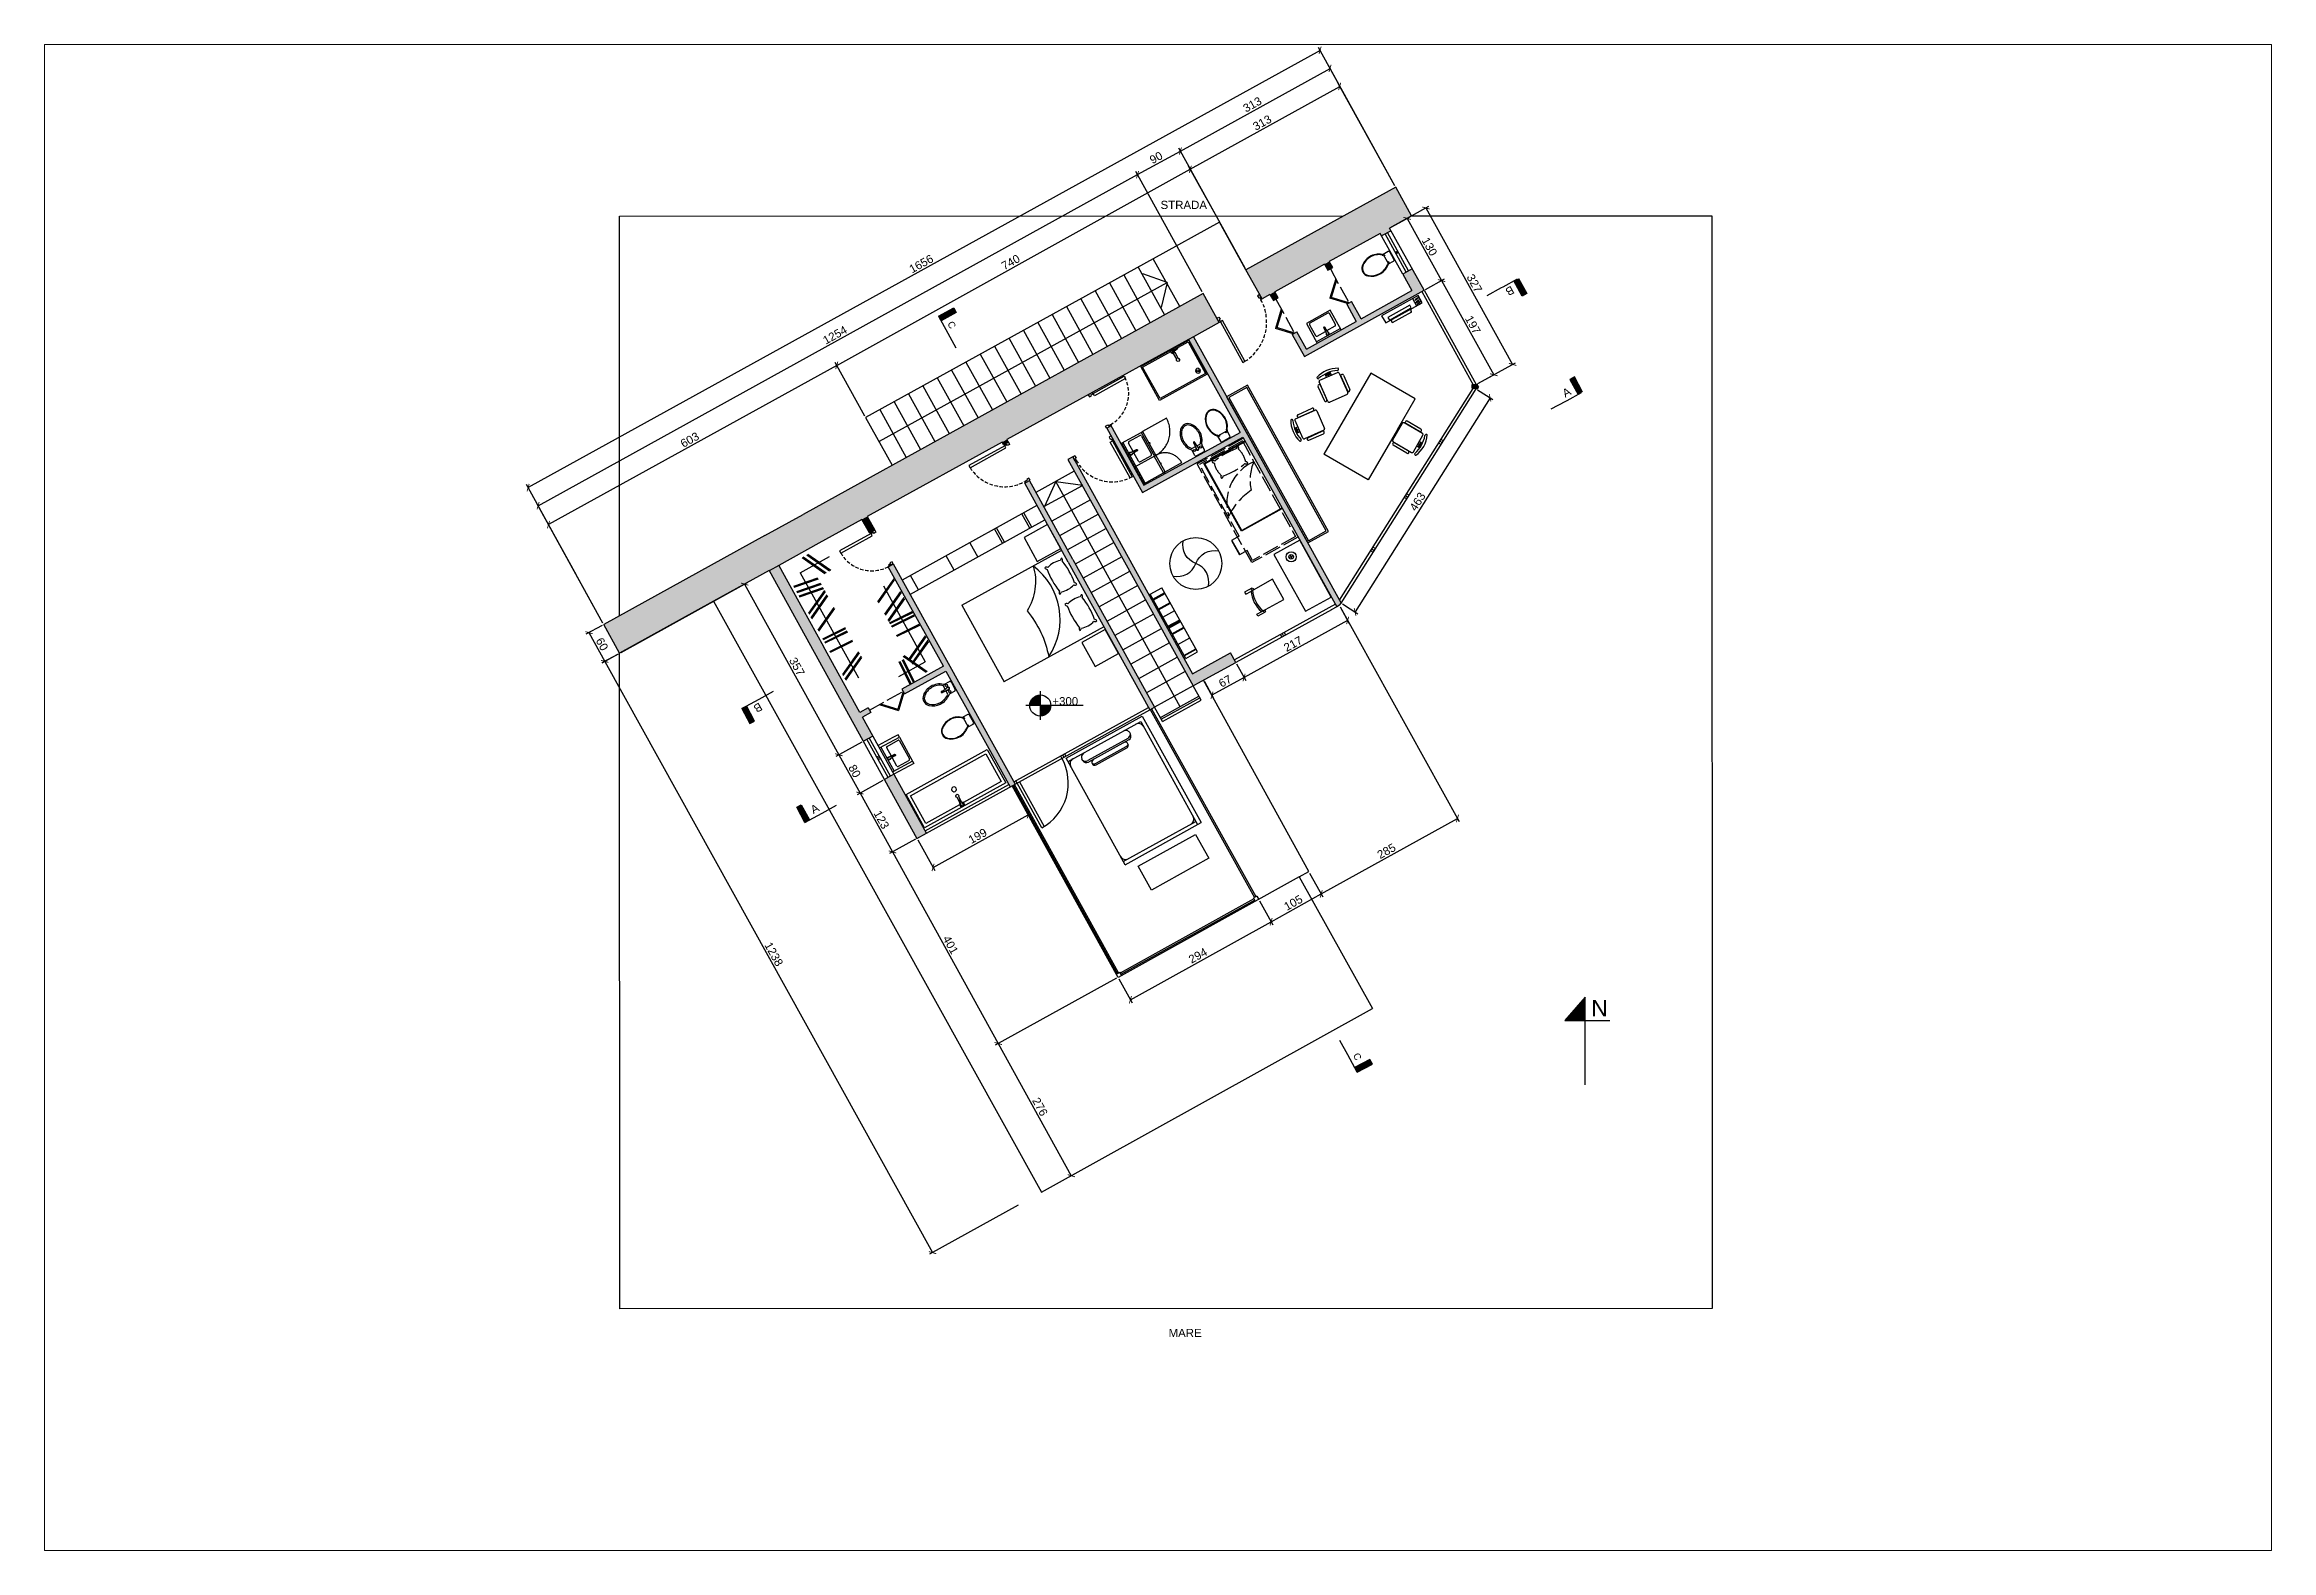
# Paper-space layout 'Layout1' of a CAD drawing. Header units: millimetres. Extents: x 5 to 820, y 3 to 554.
# The model-space entities are those that its viewports show. They can reach past a viewport. Long polylines and large blocks are cut down to what shows.
import ezdxf

# ---------------------------------------------------------------- set-up
doc = ezdxf.new("R2010")
doc.units = ezdxf.units.MM
doc.linetypes.add('ACAD_ISO02W100', pattern=[15, 12, -3])
doc.linetypes.add('HIDDEN', pattern=[0.375, 0.25, -0.125])
for name, color, linetype in [('A-DOOR-FULL', 3, 'Continuous'), ('A-FLOOR-STRS', 3, 'Continuous'), ('A-FURN', 9, 'Continuous'), ('A-GLAZ-FULL', 4, 'Continuous'), ('A-WALL-FULL-EXTR', 1, 'Continuous'), ('A-WALL-FULL-INTR', 2, 'Continuous'), ('campiture muri sezionati', 253, 'Continuous'), ('QUOTE', 5, 'Continuous'), ('TRATTEGGI SOTTILI', 253, 'Continuous')]:
    doc.layers.add(name, color=color, linetype=linetype)
doc.styles.get("Standard").update_dxf_attribs({"font": 'arial.ttf'})
doc.dimstyles.new('villa sul mare', dxfattribs={"dimtxt": 3, "dimasz": 2, "dimexe": 1.25, "dimexo": 0.625, "dimtad": 1, "dimdec": 0, "dimtxsty": 'Standard', "dimblk": 'ARCHTICK', "dimcen": 2.5, "dimclrd": 256, "dimclre": 256, "dimadec": 0, "dimazin": 0, "dimtfac": 1, "dimtdec": 0, "dimtmove": 0, "dimatfit": 3, "dimldrblk": 'ARCHTICK', "dimfxl": 1, "dimarcsym": 0})

psp = doc.layouts.get("Layout1")

# ---------------------------------------------------------------- texts
at = {"layer": 'QUOTE', "char_height": 3, "attachment_point": 1}
for s, width, insert in [('STRADA', 62.4337, (413.54, 497)), ('+300', 28.2932, (373.93, 315.28)), ('MARE', 62.4337, (416.48, 83.98))]:
    psp.add_mtext_dynamic_manual_height_columns(s, width=width, gutter_width=12.5, heights=[0], dxfattribs=dict(at, insert=insert))
at = {"layer": 'QUOTE', "attachment_point": 1}
for s, width, insert, char_height, rotation in [('B', 3.766, (543.36, 463.37), 3, 209), ('C', 5.6924, (337.57, 453.25), 2.5, 299), ('A', 3.6222, (560.23, 427.51), 3, 29), ('B', 3.766, (268.08, 310.78), 3, 209), ('A', 3.6222, (284.98, 275.05), 3, 29), ('C', 5.6924, (486.06, 185.36), 2.5, 299)]:
    psp.add_mtext_dynamic_manual_height_columns(s, width=width, gutter_width=12.5, heights=[0], dxfattribs=dict(at, insert=insert, char_height=char_height, rotation=rotation))

msp = doc.modelspace()

# ---------------------------------------------------------------- texts
at = {"layer": 'A-FURN', "color": 251, "true_color": 0x636466, "insert": (5373.3, 2635.5), "char_height": 30, "attachment_point": 1, "rotation": 0.0171}
msp.add_mtext_dynamic_manual_height_columns('N', width=88.174, gutter_width=12.5, heights=[0], dxfattribs=at)

# ---------------------------------------------------------------- blocks, each defined once
blk = doc.blocks.new('_ArchTick')
at = {"color": 0, "linetype": 'ByBlock', "const_width": 0.15}
blk.add_lwpolyline([(-0.5, -0.5), (0.5, 0.5)], dxfattribs=at)
blk = doc.blocks.new('*D41')
at = {"layer": 'Defpoints', "color": 0, "transparency": 16777216}
for p in [(499.61, 501.95), (181.99, 391.99), (209.66, 341.86)]:
    blk.add_point(p, dxfattribs=at)
at = {"layer": 'QUOTE', "lineweight": -2, "transparency": 16777216}
for p, q in [((471.94, 552.07), (181.99, 391.99)), ((499.31, 502.49), (471.33, 553.17)), ((209.36, 342.41), (181.38, 393.08))]:
    blk.add_line(p, q, dxfattribs=at)
at = {"layer": 'QUOTE', "lineweight": -2, "transparency": 16777216, "xscale": 2, "yscale": 2, "zscale": 2}
for p, rotation in [((471.94, 552.07), 28.90371970617424), ((181.99, 391.99), 208.9037197061743)]:
    blk.add_blockref('_ArchTick', p, dxfattribs=dict(at, rotation=rotation))
at = {"layer": 'QUOTE', "color": 0, "transparency": 16777216, "insert": (325.92, 473.92), "char_height": 3, "attachment_point": 5, "rotation": 28.90372}
blk.add_mtext('1656', dxfattribs=at)
blk = doc.blocks.new('*D42')
at = {"layer": 'Defpoints', "color": 0, "transparency": 16777216}
for p in [(405.11, 506.56), (429.14, 463.06), (209.66, 341.86)]:
    blk.add_point(p, dxfattribs=at)
at = {"layer": 'QUOTE', "lineweight": -2, "transparency": 16777216}
for p, q in [((185.64, 385.36), (405.11, 506.56)), ((428.83, 463.61), (404.51, 507.66)), ((209.36, 342.41), (185.03, 386.46))]:
    blk.add_line(p, q, dxfattribs=at)
at = {"layer": 'QUOTE', "lineweight": -2, "transparency": 16777216, "xscale": 2, "yscale": 2, "zscale": 2}
for p, rotation in [((405.11, 506.56), 28.90815091758977), ((185.64, 385.36), 208.9081509175898)]:
    blk.add_blockref('_ArchTick', p, dxfattribs=dict(at, rotation=rotation))
at = {"layer": 'QUOTE', "color": 0, "transparency": 16777216, "insert": (294.33, 447.85), "char_height": 3, "attachment_point": 5, "rotation": 28.90815}
blk.add_mtext('1254', dxfattribs=at)
blk = doc.blocks.new('*D43')
at = {"layer": 'Defpoints', "color": 0, "transparency": 16777216}
for p in [(420.79, 515.22), (444.81, 471.72), (429.14, 463.06)]:
    blk.add_point(p, dxfattribs=at)
at = {"layer": 'QUOTE', "lineweight": -2, "transparency": 16777216}
for p, q in [((405.11, 506.56), (420.79, 515.22)), ((444.51, 472.27), (420.19, 516.31)), ((428.83, 463.61), (404.51, 507.66))]:
    blk.add_line(p, q, dxfattribs=at)
at = {"layer": 'QUOTE', "lineweight": -2, "transparency": 16777216, "xscale": 2, "yscale": 2, "zscale": 2}
for p, rotation in [((420.79, 515.22), 28.90815091759027), ((405.11, 506.56), 208.9081509175903)]:
    blk.add_blockref('_ArchTick', p, dxfattribs=dict(at, rotation=rotation))
at = {"layer": 'QUOTE', "color": 0, "transparency": 16777216, "insert": (411.91, 512.78), "char_height": 3, "attachment_point": 5, "rotation": 28.90815}
blk.add_mtext('90', dxfattribs=at)
blk = doc.blocks.new('*D44')
at = {"layer": 'Defpoints', "color": 0, "transparency": 16777216}
for p in [(475.58, 545.47), (499.61, 501.95), (444.81, 471.72)]:
    blk.add_point(p, dxfattribs=at)
at = {"layer": 'QUOTE', "lineweight": -2, "transparency": 16777216}
for p, q in [((499.31, 502.49), (474.97, 546.57)), ((420.79, 515.22), (475.58, 545.47)), ((444.51, 472.27), (420.19, 516.31))]:
    blk.add_line(p, q, dxfattribs=at)
at = {"layer": 'QUOTE', "lineweight": -2, "transparency": 16777216, "xscale": 2, "yscale": 2, "zscale": 2}
for p, rotation in [((475.58, 545.47), 28.90815091759027), ((420.79, 515.22), 208.9081509175903)]:
    blk.add_blockref('_ArchTick', p, dxfattribs=dict(at, rotation=rotation))
at = {"layer": 'QUOTE', "color": 0, "transparency": 16777216, "insert": (447.14, 532.23), "char_height": 3, "attachment_point": 5, "rotation": 28.90815}
blk.add_mtext('313', dxfattribs=at)
blk = doc.blocks.new('*D46')
at = {"layer": 'Defpoints', "color": 0, "transparency": 16777216}
for p in [(424.42, 508.52), (435.14, 489.19), (305.56, 417.65)]:
    blk.add_point(p, dxfattribs=at)
at = {"layer": 'QUOTE', "lineweight": -2, "transparency": 16777216}
for p, q in [((294.98, 436.72), (424.42, 508.52)), ((434.83, 489.74), (423.81, 509.61)), ((305.26, 418.2), (294.38, 437.82))]:
    blk.add_line(p, q, dxfattribs=at)
at = {"layer": 'QUOTE', "lineweight": -2, "transparency": 16777216, "xscale": 2, "yscale": 2, "zscale": 2}
for p, rotation in [((424.42, 508.52), 29.0171379392677), ((294.98, 436.72), 209.0171379392677)]:
    blk.add_blockref('_ArchTick', p, dxfattribs=dict(at, rotation=rotation))
at = {"layer": 'QUOTE', "color": 0, "transparency": 16777216, "insert": (358.65, 474.51), "char_height": 3, "attachment_point": 5, "rotation": 29.01714}
blk.add_mtext('740', dxfattribs=at)
blk = doc.blocks.new('*D47')
at = {"layer": 'Defpoints', "color": 0, "transparency": 16777216}
for p in [(479.13, 538.87), (499.61, 501.95), (435.14, 489.19)]:
    blk.add_point(p, dxfattribs=at)
at = {"layer": 'QUOTE', "lineweight": -2, "transparency": 16777216}
for p, q in [((424.42, 508.52), (479.13, 538.87)), ((499.31, 502.49), (478.52, 539.96)), ((434.83, 489.74), (423.81, 509.61))]:
    blk.add_line(p, q, dxfattribs=at)
at = {"layer": 'QUOTE', "lineweight": -2, "transparency": 16777216, "xscale": 2, "yscale": 2, "zscale": 2}
for p, rotation in [((479.13, 538.87), 29.0171379392677), ((424.42, 508.52), 209.0171379392677)]:
    blk.add_blockref('_ArchTick', p, dxfattribs=dict(at, rotation=rotation))
at = {"layer": 'QUOTE', "color": 0, "transparency": 16777216, "insert": (450.73, 525.58), "char_height": 3, "attachment_point": 5, "rotation": 29.01714}
blk.add_mtext('313', dxfattribs=at)
blk = doc.blocks.new('*D48')
at = {"layer": 'Defpoints', "color": 0, "transparency": 16777216}
for p in [(305.53, 417.63), (189.45, 378.45), (200, 359.36)]:
    blk.add_point(p, dxfattribs=at)
at = {"layer": 'QUOTE', "lineweight": -2, "transparency": 16777216}
for p, q in [((294.99, 436.73), (189.45, 378.45)), ((305.23, 418.18), (294.38, 437.82)), ((199.7, 359.9), (188.85, 379.54))]:
    blk.add_line(p, q, dxfattribs=at)
at = {"layer": 'QUOTE', "lineweight": -2, "transparency": 16777216, "xscale": 2, "yscale": 2, "zscale": 2}
for p, rotation in [((294.99, 436.73), 28.90815191962633), ((189.45, 378.45), 208.9081519196264)]:
    blk.add_blockref('_ArchTick', p, dxfattribs=dict(at, rotation=rotation))
at = {"layer": 'QUOTE', "color": 0, "transparency": 16777216, "insert": (241.18, 409.48), "char_height": 3, "attachment_point": 5, "rotation": 28.90815}
blk.add_mtext('603', dxfattribs=at)
blk = doc.blocks.new('*D49')
at = {"layer": 'Defpoints', "color": 0, "transparency": 16777216}
for p in [(215.46, 331.36), (362, 129.6), (330.06, 111.89)]:
    blk.add_point(p, dxfattribs=at)
at = {"layer": 'QUOTE', "lineweight": -2, "transparency": 16777216}
for p, q in [((214.91, 331.05), (208.97, 327.76)), ((210.06, 328.36), (330.06, 111.89)), ((361.45, 129.29), (328.97, 111.28))]:
    blk.add_line(p, q, dxfattribs=at)
at = {"layer": 'QUOTE', "lineweight": -2, "transparency": 16777216, "xscale": 2, "yscale": 2, "zscale": 2}
for p, rotation in [((210.06, 328.36), 118.9999999999992), ((330.06, 111.89), 298.9999999999991)]:
    blk.add_blockref('_ArchTick', p, dxfattribs=dict(at, rotation=rotation))
at = {"layer": 'QUOTE', "color": 0, "transparency": 16777216, "insert": (271.95, 221.17), "char_height": 3, "attachment_point": 5, "rotation": 299}
blk.add_mtext('1238', dxfattribs=at)
blk = doc.blocks.new('*D50')
at = {"layer": 'Defpoints', "color": 0, "transparency": 16777216}
for p in [(209.66, 341.86), (210.06, 328.37), (215.46, 331.36)]:
    blk.add_point(p, dxfattribs=at)
at = {"layer": 'QUOTE', "lineweight": -2, "transparency": 16777216}
for p, q in [((209.11, 341.56), (203.17, 338.28)), ((204.26, 338.88), (210.06, 328.37)), ((214.91, 331.05), (208.97, 327.77))]:
    blk.add_line(p, q, dxfattribs=at)
at = {"layer": 'QUOTE', "lineweight": -2, "transparency": 16777216, "xscale": 2, "yscale": 2, "zscale": 2}
for p, rotation in [((204.26, 338.88), 118.9037197061789), ((210.06, 328.37), 298.9037197061789)]:
    blk.add_blockref('_ArchTick', p, dxfattribs=dict(at, rotation=rotation))
at = {"layer": 'QUOTE', "color": 0, "transparency": 16777216, "insert": (209.05, 334.67), "char_height": 3, "attachment_point": 5, "rotation": 298.90372}
blk.add_mtext('60', dxfattribs=at)
blk = doc.blocks.new('*D51')
at = {"layer": 'Defpoints', "color": 0, "transparency": 16777216}
for p in [(215.46, 331.36), (295.76, 294.16), (304.71, 299.1)]:
    blk.add_point(p, dxfattribs=at)
at = {"layer": 'QUOTE', "lineweight": -2, "transparency": 16777216}
for p, q in [((216.01, 331.66), (262.36, 357.25)), ((261.27, 356.65), (295.76, 294.16)), ((304.17, 298.8), (294.67, 293.56))]:
    blk.add_line(p, q, dxfattribs=at)
at = {"layer": 'QUOTE', "lineweight": -2, "transparency": 16777216, "xscale": 2, "yscale": 2, "zscale": 2}
for p, rotation in [((261.27, 356.65), 118.9037197061789), ((295.76, 294.16), 298.9037197061789)]:
    blk.add_blockref('_ArchTick', p, dxfattribs=dict(at, rotation=rotation))
at = {"layer": 'QUOTE', "color": 0, "transparency": 16777216, "insert": (280.4, 326.45), "char_height": 3, "attachment_point": 5, "rotation": 298.90372}
blk.add_mtext('357', dxfattribs=at)
blk = doc.blocks.new('*D52')
at = {"layer": 'Defpoints', "color": 0, "transparency": 16777216}
for p in [(304.71, 299.1), (303.5, 280.15), (312.45, 285.09)]:
    blk.add_point(p, dxfattribs=at)
at = {"layer": 'QUOTE', "lineweight": -2, "transparency": 16777216}
for p, q in [((304.17, 298.8), (294.67, 293.56)), ((295.76, 294.16), (303.5, 280.15)), ((311.9, 284.79), (302.4, 279.55))]:
    blk.add_line(p, q, dxfattribs=at)
at = {"layer": 'QUOTE', "lineweight": -2, "transparency": 16777216, "xscale": 2, "yscale": 2, "zscale": 2}
for p, rotation in [((295.76, 294.16), 118.9037197061789), ((303.5, 280.15), 298.9037197061789)]:
    blk.add_blockref('_ArchTick', p, dxfattribs=dict(at, rotation=rotation))
at = {"layer": 'QUOTE', "color": 0, "transparency": 16777216, "insert": (301.52, 288.2), "char_height": 3, "attachment_point": 5, "rotation": 298.90372}
blk.add_mtext('80', dxfattribs=at)
blk = doc.blocks.new('*D53')
at = {"layer": 'Defpoints', "color": 0, "transparency": 16777216}
for p in [(312.45, 285.09), (324.34, 263.54), (315.4, 258.6)]:
    blk.add_point(p, dxfattribs=at)
at = {"layer": 'QUOTE', "lineweight": -2, "transparency": 16777216}
for p, q in [((311.9, 284.79), (302.4, 279.55)), ((303.5, 280.15), (315.4, 258.6)), ((323.79, 263.24), (314.3, 258))]:
    blk.add_line(p, q, dxfattribs=at)
at = {"layer": 'QUOTE', "lineweight": -2, "transparency": 16777216, "xscale": 2, "yscale": 2, "zscale": 2}
for p, rotation in [((303.5, 280.15), 118.9037197061789), ((315.4, 258.6), 298.9037197061789)]:
    blk.add_blockref('_ArchTick', p, dxfattribs=dict(at, rotation=rotation))
at = {"layer": 'QUOTE', "color": 0, "transparency": 16777216, "insert": (311.34, 270.42), "char_height": 3, "attachment_point": 5, "rotation": 298.90372}
blk.add_mtext('123', dxfattribs=at)
blk = doc.blocks.new('*D54')
at = {"layer": 'Defpoints', "color": 0, "transparency": 16777216}
for p in [(324.34, 263.54), (397.97, 212.66), (354.13, 188.45)]:
    blk.add_point(p, dxfattribs=at)
at = {"layer": 'QUOTE', "lineweight": -2, "transparency": 16777216}
for p, q in [((323.79, 263.24), (314.3, 258)), ((315.4, 258.6), (354.13, 188.45)), ((397.43, 212.36), (353.03, 187.85))]:
    blk.add_line(p, q, dxfattribs=at)
at = {"layer": 'QUOTE', "lineweight": -2, "transparency": 16777216, "xscale": 2, "yscale": 2, "zscale": 2}
for p, rotation in [((315.4, 258.6), 118.9037197061789), ((354.13, 188.45), 298.9037197061789)]:
    blk.add_blockref('_ArchTick', p, dxfattribs=dict(at, rotation=rotation))
at = {"layer": 'QUOTE', "color": 0, "transparency": 16777216, "insert": (336.65, 224.57), "char_height": 3, "attachment_point": 5, "rotation": 298.90372}
blk.add_mtext('401', dxfattribs=at)
blk = doc.blocks.new('*D56')
at = {"layer": 'Defpoints', "color": 0, "transparency": 16777216}
for p in [(397.97, 212.66), (380.85, 140.05), (380.85, 140.05)]:
    blk.add_point(p, dxfattribs=at)
at = {"layer": 'QUOTE', "lineweight": -2, "transparency": 16777216}
for p, q in [((397.43, 212.36), (353.03, 187.85)), ((354.13, 188.45), (380.85, 140.05)), ((381.4, 140.35), (381.95, 140.65))]:
    blk.add_line(p, q, dxfattribs=at)
at = {"layer": 'QUOTE', "lineweight": -2, "transparency": 16777216, "xscale": 2, "yscale": 2, "zscale": 2}
for p, rotation in [((354.13, 188.45), 118.9037197061789), ((380.85, 140.05), 298.9037197061789)]:
    blk.add_blockref('_ArchTick', p, dxfattribs=dict(at, rotation=rotation))
at = {"layer": 'QUOTE', "color": 0, "transparency": 16777216, "insert": (369.38, 165.29), "char_height": 3, "attachment_point": 5, "rotation": 298.90372}
blk.add_mtext('276', dxfattribs=at)
blk = doc.blocks.new('*D59')
at = {"layer": 'Defpoints', "color": 0, "transparency": 16777216}
for p in [(359.23, 282.81), (365.09, 272.24), (324.34, 263.54)]:
    blk.add_point(p, dxfattribs=at)
at = {"layer": 'QUOTE', "lineweight": -2, "transparency": 16777216}
for p, q in [((359.54, 282.26), (365.7, 271.15)), ((330.23, 252.91), (365.09, 272.24)), ((324.64, 262.99), (330.84, 251.82))]:
    blk.add_line(p, q, dxfattribs=at)
at = {"layer": 'QUOTE', "lineweight": -2, "transparency": 16777216, "xscale": 2, "yscale": 2, "zscale": 2}
for p, rotation in [((365.09, 272.24), 28.99999999999917), ((330.23, 252.91), 208.9999999999992)]:
    blk.add_blockref('_ArchTick', p, dxfattribs=dict(at, rotation=rotation))
at = {"layer": 'QUOTE', "color": 0, "transparency": 16777216, "insert": (346.56, 264.43), "char_height": 3, "attachment_point": 5, "rotation": 29}
blk.add_mtext('199', dxfattribs=at)
blk = doc.blocks.new('*D60')
at = {"layer": 'Defpoints', "color": 0, "transparency": 16777216}
for p in [(449.46, 241.22), (454, 233.03), (397.97, 212.66)]:
    blk.add_point(p, dxfattribs=at)
at = {"layer": 'QUOTE', "lineweight": -2, "transparency": 16777216}
for p, q in [((449.76, 240.67), (454.6, 231.93)), ((402.5, 204.48), (454, 233.03)), ((398.28, 212.11), (403.11, 203.39))]:
    blk.add_line(p, q, dxfattribs=at)
at = {"layer": 'QUOTE', "lineweight": -2, "transparency": 16777216, "xscale": 2, "yscale": 2, "zscale": 2}
for p, rotation in [((454, 233.03), 28.99999999999917), ((402.5, 204.48), 208.9999999999992)]:
    blk.add_blockref('_ArchTick', p, dxfattribs=dict(at, rotation=rotation))
at = {"layer": 'QUOTE', "color": 0, "transparency": 16777216, "insert": (427.2, 220.64), "char_height": 3, "attachment_point": 5, "rotation": 29}
blk.add_mtext('294', dxfattribs=at)
blk = doc.blocks.new('*D61')
at = {"layer": 'Defpoints', "color": 0, "transparency": 16777216}
for p in [(467.81, 251.4), (449.46, 241.22), (472.35, 243.2)]:
    blk.add_point(p, dxfattribs=at)
at = {"layer": 'QUOTE', "lineweight": -2, "transparency": 16777216}
for p, q in [((468.11, 250.86), (472.96, 242.11)), ((449.76, 240.67), (454.6, 231.93)), ((454, 233.03), (472.35, 243.2))]:
    blk.add_line(p, q, dxfattribs=at)
at = {"layer": 'QUOTE', "lineweight": -2, "transparency": 16777216, "xscale": 2, "yscale": 2, "zscale": 2}
for p, rotation in [((472.35, 243.2), 28.99999999999917), ((454, 233.03), 208.9999999999992)]:
    blk.add_blockref('_ArchTick', p, dxfattribs=dict(at, rotation=rotation))
at = {"layer": 'QUOTE', "color": 0, "transparency": 16777216, "insert": (462.13, 240), "char_height": 3, "attachment_point": 5, "rotation": 29}
blk.add_mtext('105', dxfattribs=at)
blk = doc.blocks.new('*D62')
at = {"layer": 'Defpoints', "color": 0, "transparency": 16777216}
for p in [(479, 348.88), (522.25, 270.86), (467.81, 251.4)]:
    blk.add_point(p, dxfattribs=at)
at = {"layer": 'QUOTE', "lineweight": -2, "transparency": 16777216}
for p, q in [((479.3, 348.34), (522.85, 269.77)), ((472.35, 243.2), (522.25, 270.86)), ((468.11, 250.86), (472.96, 242.11))]:
    blk.add_line(p, q, dxfattribs=at)
at = {"layer": 'QUOTE', "lineweight": -2, "transparency": 16777216, "xscale": 2, "yscale": 2, "zscale": 2}
for p, rotation in [((522.25, 270.86), 28.99999999999917), ((472.35, 243.2), 208.9999999999992)]:
    blk.add_blockref('_ArchTick', p, dxfattribs=dict(at, rotation=rotation))
at = {"layer": 'QUOTE', "color": 0, "transparency": 16777216, "insert": (496.25, 258.92), "char_height": 3, "attachment_point": 5, "rotation": 29}
blk.add_mtext('285', dxfattribs=at)
blk = doc.blocks.new('*D66')
at = {"layer": 'Defpoints', "color": 0, "transparency": 16777216}
for p in [(497.41, 487.01), (542.42, 437.09), (529.13, 429.74)]:
    blk.add_point(p, dxfattribs=at)
at = {"layer": 'QUOTE', "lineweight": -2, "transparency": 16777216}
for p, q in [((497.96, 487.31), (511.79, 494.97)), ((510.69, 494.37), (542.42, 437.09)), ((529.68, 430.04), (543.51, 437.7))]:
    blk.add_line(p, q, dxfattribs=at)
at = {"layer": 'QUOTE', "lineweight": -2, "transparency": 16777216, "xscale": 2, "yscale": 2, "zscale": 2}
for p, rotation in [((510.69, 494.37), 118.9804403747569), ((542.42, 437.09), 298.9804403747569)]:
    blk.add_blockref('_ArchTick', p, dxfattribs=dict(at, rotation=rotation))
at = {"layer": 'QUOTE', "color": 0, "transparency": 16777216, "insert": (528.44, 466.77), "char_height": 3, "attachment_point": 5, "rotation": 298.98044}
blk.add_mtext('327', dxfattribs=at)
blk = doc.blocks.new('*D68')
at = {"layer": 'Defpoints', "color": 0, "transparency": 16777216}
for p in [(497.41, 487.01), (516.43, 467.78), (510.03, 464.23)]:
    blk.add_point(p, dxfattribs=at)
at = {"layer": 'QUOTE', "lineweight": -2, "transparency": 16777216}
for p, q in [((497.96, 487.31), (504.91, 491.16)), ((503.82, 490.56), (516.43, 467.78)), ((510.58, 464.54), (517.53, 468.39))]:
    blk.add_line(p, q, dxfattribs=at)
at = {"layer": 'QUOTE', "lineweight": -2, "transparency": 16777216, "xscale": 2, "yscale": 2, "zscale": 2}
for p, rotation in [((503.82, 490.56), 118.9881341693684), ((516.43, 467.78), 298.9881341693684)]:
    blk.add_blockref('_ArchTick', p, dxfattribs=dict(at, rotation=rotation))
at = {"layer": 'QUOTE', "color": 0, "transparency": 16777216, "insert": (512.01, 480.22), "char_height": 3, "attachment_point": 5, "rotation": 298.98813}
blk.add_mtext('130', dxfattribs=at)
blk = doc.blocks.new('*D69')
at = {"layer": 'Defpoints', "color": 0, "transparency": 16777216}
for p in [(510.03, 464.23), (535.55, 433.29), (529.13, 429.74)]:
    blk.add_point(p, dxfattribs=at)
at = {"layer": 'QUOTE', "lineweight": -2, "transparency": 16777216}
for p, q in [((510.58, 464.54), (517.53, 468.39)), ((516.43, 467.78), (535.55, 433.29)), ((529.68, 430.04), (536.64, 433.89))]:
    blk.add_line(p, q, dxfattribs=at)
at = {"layer": 'QUOTE', "lineweight": -2, "transparency": 16777216, "xscale": 2, "yscale": 2, "zscale": 2}
for p, rotation in [((516.43, 467.78), 118.9881341693681), ((535.55, 433.29), 298.9881341693682)]:
    blk.add_blockref('_ArchTick', p, dxfattribs=dict(at, rotation=rotation))
at = {"layer": 'QUOTE', "color": 0, "transparency": 16777216, "insert": (527.88, 451.58), "char_height": 3, "attachment_point": 5, "rotation": 298.98813}
blk.add_mtext('197', dxfattribs=at)
blk = doc.blocks.new('*D70')
at = {"layer": 'Defpoints', "color": 0, "transparency": 16777216}
for p in [(529.08, 428.11), (479.62, 349.71), (484.73, 346.49)]:
    blk.add_point(p, dxfattribs=at)
at = {"layer": 'QUOTE', "lineweight": -2, "transparency": 16777216}
for p, q in [((534.19, 424.89), (484.73, 346.49)), ((529.61, 427.78), (535.24, 424.22)), ((480.15, 349.38), (485.79, 345.82))]:
    blk.add_line(p, q, dxfattribs=at)
at = {"layer": 'QUOTE', "lineweight": -2, "transparency": 16777216, "xscale": 2, "yscale": 2, "zscale": 2}
for p, rotation in [((534.19, 424.89), 57.75575668021235), ((484.73, 346.49), 237.7557566802123)]:
    blk.add_blockref('_ArchTick', p, dxfattribs=dict(at, rotation=rotation))
at = {"layer": 'QUOTE', "color": 0, "transparency": 16777216, "insert": (507.63, 386.84), "char_height": 3, "attachment_point": 5, "rotation": 57.75576}
blk.add_mtext('463', dxfattribs=at)
blk = doc.blocks.new('*D71')
at = {"layer": 'Defpoints', "color": 0, "transparency": 16777216}
for p in [(479, 348.88), (441.07, 327.96), (444.11, 322.45)]:
    blk.add_point(p, dxfattribs=at)
at = {"layer": 'QUOTE', "lineweight": -2, "transparency": 16777216}
for p, q in [((482.04, 343.37), (444.11, 322.45)), ((479.3, 348.34), (482.64, 342.28)), ((441.37, 327.42), (444.71, 321.36))]:
    blk.add_line(p, q, dxfattribs=at)
at = {"layer": 'QUOTE', "lineweight": -2, "transparency": 16777216, "xscale": 2, "yscale": 2, "zscale": 2}
for p, rotation in [((482.04, 343.37), 28.87922309572731), ((444.11, 322.45), 208.8792230957273)]:
    blk.add_blockref('_ArchTick', p, dxfattribs=dict(at, rotation=rotation))
at = {"layer": 'QUOTE', "color": 0, "transparency": 16777216, "insert": (462.04, 334.78), "char_height": 3, "attachment_point": 5, "rotation": 28.87922}
blk.add_mtext('217', dxfattribs=at)
blk = doc.blocks.new('*D72')
at = {"layer": 'Defpoints', "color": 0, "transparency": 16777216}
for p in [(441.07, 327.96), (429.31, 321.51), (432.37, 315.97)]:
    blk.add_point(p, dxfattribs=at)
at = {"layer": 'QUOTE', "lineweight": -2, "transparency": 16777216}
for p, q in [((441.37, 327.42), (444.71, 321.36)), ((429.61, 320.96), (432.97, 314.88)), ((444.11, 322.45), (432.37, 315.97))]:
    blk.add_line(p, q, dxfattribs=at)
at = {"layer": 'QUOTE', "lineweight": -2, "transparency": 16777216, "xscale": 2, "yscale": 2, "zscale": 2}
for p, rotation in [((444.11, 322.45), 28.879223095727), ((432.37, 315.97), 208.879223095727)]:
    blk.add_blockref('_ArchTick', p, dxfattribs=dict(at, rotation=rotation))
at = {"layer": 'QUOTE', "color": 0, "transparency": 16777216, "insert": (437.2, 321.1), "char_height": 3, "attachment_point": 5, "rotation": 28.87922}
blk.add_mtext('67', dxfattribs=at)

# ---------------------------------------------------------------- dimensions: what is measured, and where the dimension line sits
at = {"layer": 'QUOTE'}
for p1, p2, distance, picture, middle in [((499.61, 501.95), (209.66, 341.86), -57.26, '*D41', (325.92, 473.92)), ((209.66, 341.86), (429.14, 463.06), 49.69, '*D42', (294.33, 447.85)), ((497.41, 487.01), (529.13, 429.74), 15.18, '*D66', (528.44, 466.77)), ((497.41, 487.01), (510.03, 464.23), 7.32, '*D68', (512.01, 480.22)), ((305.53, 417.63), (200, 359.36), -21.81, '*D48', (241.18, 409.48)), ((529.08, 428.11), (479.62, 349.71), 6.04, '*D70', (507.63, 386.84)), ((479, 348.88), (441.07, 327.96), 6.3, '*D71', (462.04, 334.78)), ((209.66, 341.86), (215.46, 331.36), -6.17, '*D50', (209.05, 334.67))]:
    dim = psp.add_aligned_dim(p1=p1, p2=p2, distance=distance, dimstyle='villa sul mare', override={"dimlfac": -5}, dxfattribs=at)
    dim.commit()
    dim.dimension.update_dxf_attribs({"geometry": picture, "text_midpoint": middle})
for base, p1, p2, angle, override, picture, middle in [((475.58, 545.47), (444.81, 471.72), (499.61, 501.95), 208.90815, {"dimlfac": -5, "dimtmove": 1}, '*D44', (447.14, 532.23)), ((479.13, 538.87), (435.14, 489.19), (499.61, 501.95), 209.01714, {"dimlfac": -5, "dimtmove": 1}, '*D47', (450.73, 525.58)), ((420.79, 515.22), (429.14, 463.06), (444.81, 471.72), 208.90815, {"dimlfac": -5, "dimtmove": 1}, '*D43', (411.91, 512.78)), ((424.42, 508.52), (305.56, 417.65), (435.14, 489.19), 209.01714, {"dimlfac": -5, "dimtmove": 1}, '*D46', (358.65, 474.51)), ((535.55, 433.29), (510.03, 464.23), (529.13, 429.74), 118.98813, {"dimlfac": -5, "dimtmove": 1}, '*D69', (527.88, 451.58)), ((295.76, 294.16), (215.46, 331.36), (304.71, 299.1), 118.90372, {"dimlfac": -5, "dimtmove": 1}, '*D51', (280.4, 326.45)), ((522.25, 270.86), (467.81, 251.4), (479, 348.88), 29, {"dimlfac": -5, "dimtmove": 1}, '*D62', (496.25, 258.92)), ((330.06, 111.89), (215.46, 331.36), (362, 129.6), 119, {"dimlfac": -5}, '*D49', (271.95, 221.17)), ((432.37, 315.97), (441.07, 327.96), (429.31, 321.51), 28.87922, {"dimlfac": -5, "dimtmove": 1}, '*D72', (437.2, 321.1)), ((303.5, 280.15), (304.71, 299.1), (312.45, 285.09), 118.90372, {"dimlfac": -5, "dimtmove": 1}, '*D52', (301.52, 288.2)), ((315.4, 258.6), (312.45, 285.09), (324.34, 263.54), 118.90372, {"dimlfac": -5, "dimtmove": 1}, '*D53', (311.34, 270.42)), ((354.13, 188.45), (324.34, 263.54), (397.97, 212.66), 118.90372, {"dimlfac": -5, "dimtmove": 1}, '*D54', (336.65, 224.57)), ((472.35, 243.2), (449.46, 241.22), (467.81, 251.4), 29, {"dimlfac": -5, "dimtmove": 1}, '*D61', (462.13, 240)), ((454, 233.03), (397.97, 212.66), (449.46, 241.22), 29, {"dimlfac": -5, "dimtmove": 1}, '*D60', (427.2, 220.64)), ((380.85, 140.05), (397.97, 212.66), (380.85, 140.05), 118.90372, {"dimlfac": -5, "dimtmove": 1}, '*D56', (369.38, 165.29))]:
    dim = psp.add_linear_dim(base=base, p1=p1, p2=p2, angle=angle, dimstyle='villa sul mare', override=override, dxfattribs=at)
    dim.commit()
    dim.dimension.update_dxf_attribs({"geometry": picture, "text_midpoint": middle})
dim = psp.add_linear_dim(base=(365.09, 272.24), p1=(324.34, 263.54), p2=(359.23, 282.81), angle=29, dimstyle='villa sul mare', override={"dimlfac": -5}, dxfattribs=at)
dim.commit()
dim.dimension.update_dxf_attribs({"geometry": '*D59', "text_midpoint": (347.61, 262.55), "dimtype": 160})

# ---------------------------------------------------------------- hatches: boundary and pattern name
at = {"true_color": 0x636466}
h = msp.add_hatch(color=251, dxfattribs=at)
h.dxf.hatch_style = 1
h.paths.add_polyline_path([(5362, 2640.5), (5325.2, 2597.7), (5362, 2597.7)])
at = {"layer": 'campiture muri sezionati'}
h = msp.add_hatch(color=256, dxfattribs=at)
h.dxf.hatch_style = 1
h.paths.add_polyline_path([(4741.2, 3972), (4770.7, 3918.8), (4854.5, 3965.6), (4986.8, 4038.8), (4989.4, 4034.1), (5006.9, 4043.7), (5004.2, 4048.5), (5044.3, 4070.7), (5015.3, 4123.2)])
h = msp.add_hatch(color=256, dxfattribs=at)
h.dxf.hatch_style = 1
h.paths.add_polyline_path([(4943.2, 3877.5), (4852.2, 3827), (4834.6, 3858.8), (4825.9, 3853.9), (4848.4, 3813.3), (5067.3, 3934.6), (5045.7, 3973.7), (5028.2, 3964.1), (5045, 3933.9), (4952, 3882.3), (4934.4, 3914.1), (4925.6, 3909.2)])
h = msp.add_hatch(color=256, dxfattribs=at)
h.dxf.hatch_style = 1
h.paths.add_polyline_path([(4893.7, 3987.3), (4885, 3982.4), (4891.2, 3971.1), (4900, 3976)])
h = msp.add_hatch(color=256, dxfattribs=at)
h.dxf.hatch_style = 1
h.paths.add_polyline_path([(4662.8, 3928.7), (4549.1, 3865.8), (3930.4, 3524.2), (3860.4, 3485.5), (3565.5, 3322.7), (3594.5, 3270.2), (3766.6, 3365.2), (3868.2, 3421.4), (3868.3, 3421.3), (3885.8, 3431), (3959.4, 3471.7), (4070.8, 3533.2), (4294.9, 3656.6), (4294.9, 3656.6), (4303.7, 3661.4), (4439.9, 3736.4), (4439.9, 3736.5), (4447.7, 3740.8), (4578.5, 3812.7), (4636.2, 3844.6), (4644.9, 3849.5), (4649.3, 3851.9), (4692.3, 3875.5)])
h = msp.add_hatch(color=256, dxfattribs=at)
h.dxf.hatch_style = 1
h.paths.add_polyline_path([(4800.3, 3920.7), (4794, 3932), (4785.2, 3927.1), (4791.5, 3915.8)])
h = msp.add_hatch(color=256, dxfattribs=at)
h.dxf.hatch_style = 1
h.paths.add_polyline_path([(4644.9, 3849.5), (4636.2, 3844.6), (4720.8, 3691.7), (4725.8, 3682.8), (4725.9, 3682.6), (4907.6, 3355.4), (4912.2, 3357.9), (4915.3, 3362)])
h = msp.add_hatch(color=256, dxfattribs=at)
h.dxf.hatch_style = 1
h.paths.add_polyline_path([(5164.7, 3762.3), (5154.8, 3761.4), (5154.6, 3755.3), (5164.5, 3753.7), (5167.2, 3757.9)])
h = msp.add_hatch(color=256, dxfattribs=at)
h.dxf.hatch_style = 1
h.paths.add_polyline_path([(4735.3, 3665.5), (4730.5, 3674.2), (4554.3, 3577.9), (4494.3, 3686.3), (4486.5, 3682), (4506.2, 3646.7), (4506.2, 3646.7), (4510.6, 3638.8), (4510.5, 3638.8), (4551.9, 3564.5)])
h = msp.add_hatch(color=256, dxfattribs=at)
h.dxf.hatch_style = 1
h.paths.add_polyline_path([(4303.7, 3661.4), (4294.9, 3656.6), (4297.6, 3651.8), (4297.7, 3651.6), (4298.6, 3652.1), (4298.6, 3652.1), (4306.4, 3656.4)])
h = msp.add_hatch(color=256, dxfattribs=at)
h.dxf.hatch_style = 1
h.paths.add_polyline_path([(4345, 3586.4), (4338.1, 3582.6), (4338.1, 3582.6), (4336.3, 3581.5), (4415.8, 3436.9), (4565.1, 3166.5), (4573.9, 3171.4), (4424.6, 3441.8)])
h.paths.add_polyline_path([(4712.9, 3270.8), (4643.6, 3232.7), (4424.1, 3629.8), (4424.1, 3629.8), (4415.4, 3625.2), (4415.3, 3625.1), (4644.5, 3210.4), (4653.2, 3215.2), (4722.5, 3253.3)])
h = msp.add_hatch(color=256, dxfattribs=at)
h.dxf.hatch_style = 1
h.paths.add_polyline_path([(4047.9, 3520.5), (4038.2, 3515.2), (4052.1, 3490.3), (4061.6, 3495.7)])
h = msp.add_hatch(color=256, dxfattribs=at)
h.dxf.hatch_style = 1
h.paths.add_polyline_path([(3885.8, 3431), (3868.3, 3421.3), (4040.7, 3108.9), (4058.2, 3118.6), (4039.2, 3153.1), (4054.5, 3161.5), (4049.8, 3170), (4034.5, 3161.5), (3967.9, 3282.2), (3929.2, 3352.3)])
h = msp.add_hatch(color=256, dxfattribs=at)
h.dxf.hatch_style = 1
h.paths.add_polyline_path([(4095.7, 3433.7), (4086.4, 3428.5), (4187.3, 3246.5), (4111.4, 3204.5), (4116.3, 3195.9), (4192, 3237.6), (4309.8, 3025.5), (4318.5, 3030.3)])
h = msp.add_hatch(color=256, dxfattribs=at)
h.dxf.hatch_style = 1
h.paths.add_polyline_path([(4096.9, 3048.6), (4079.4, 3038.9), (4138.9, 2931.2), (4156.4, 2940.8)])
at = {"layer": 'QUOTE'}
h = msp.add_hatch(color=256, dxfattribs=at)
h.dxf.hatch_style = 1
h.paths.add_polyline_path([(5231.7, 3951.6), (5237.6, 3954.8), (5240.2, 3956.2), (5255.3, 3928.5), (5246.8, 3923.9)])
h = msp.add_hatch(color=256, dxfattribs=at)
h.dxf.hatch_style = 1
h.paths.add_polyline_path([(4183.1, 3878.9), (4179.9, 3884.8), (4178.4, 3887.4), (4206.2, 3902.5), (4210.8, 3894)])
h = msp.add_hatch(color=256, dxfattribs=at)
h.dxf.hatch_style = 1
h.paths.add_polyline_path([(5349.1, 3743.7), (5354.9, 3746.9), (5357.6, 3748.3), (5342.5, 3776), (5334, 3771.4)])
h = msp.add_hatch(color=256, dxfattribs=at)
h.dxf.hatch_style = 1
h.paths.add_polyline_path([(3826.7, 3173.7), (3820.8, 3170.5), (3818.2, 3169), (3833.3, 3141.3), (3841.7, 3146)])
h = msp.add_hatch(color=256, dxfattribs=at)
h.dxf.hatch_style = 1
h.paths.add_polyline_path([(3942.3, 2965), (3936.5, 2961.8), (3933.8, 2960.4), (3918.8, 2988.1), (3927.2, 2992.7)])
h = msp.add_hatch(color=256, dxfattribs=at)
h.dxf.hatch_style = 1
h.paths.add_polyline_path([(4940.2, 2511.5), (4943.4, 2505.7), (4944.9, 2503), (4972.6, 2518.1), (4968, 2526.6)])

# ---------------------------------------------------------------- linework, layer by layer
at = {"layer": 'A-DOOR-FULL', "linetype": 'ACAD_ISO02W100', "ltscale": 0.1}
for p, q in [((4895.7, 3973.6), (4929.7, 3911.5)), ((4795.9, 3918.3), (4830, 3856.2)), ((4051.8, 3166.1), (4113.9, 3200.2))]:
    msp.add_line(p, q, dxfattribs=at)
at = {"layer": 'A-DOOR-FULL'}
for p, q in [((4927.3, 3910.2), (4894.8, 3920.2)), ((4929.7, 3911.5), (4897.3, 3921.5)), ((4827.5, 3854.9), (4795.1, 3864.8)), ((4830, 3856.2), (4797.6, 3866.2)), ((4113.9, 3200.2), (4103.9, 3167.8)), ((4115.2, 3197.8), (4105.2, 3165.3))]:
    msp.add_line(p, q, dxfattribs=at)
for points in [[(4905.6, 3955.4), (4894.8, 3920.2)], [(4768.5, 3917.6), (4770.7, 3918.8), (4766.3, 3926.7), (4762.3, 3924.5), (4764.6, 3920.5), (4766.3, 3921.5), (4768.5, 3917.6)], [(4907, 3952.9), (4897.3, 3921.5)], [(4694.5, 3876.8), (4692.3, 3875.5), (4687.9, 3883.4), (4691.8, 3885.6), (4694.1, 3881.6), (4692.3, 3880.6), (4694.5, 3876.7)], [(4739.4, 3804.6), (4698.4, 3879), (4694.5, 3876.8), (4735.4, 3802.5), (4739.4, 3804.6)], [(4805.9, 3900.1), (4795.1, 3864.8)], [(4807.2, 3897.6), (4797.6, 3866.2)], [(4520.5, 3773.2), (4463.8, 3741.5), (4461.6, 3745.4), (4518.3, 3777.1), (4520.1, 3774.2)], [(4461.6, 3745.5), (4460.4, 3747.6), (4452.5, 3743.3), (4454.7, 3739.4), (4458.7, 3741.6), (4457.7, 3743.3), (4461.6, 3745.5)], [(4493.2, 3688.5), (4494.4, 3686.4), (4486.5, 3682), (4484.4, 3685.9), (4488.3, 3688.1), (4489.3, 3686.4), (4493.2, 3688.6)], [(4236.2, 3609.8), (4301.9, 3646), (4299.8, 3649.9), (4234.1, 3613.7), (4236.2, 3609.8)], [(4299.8, 3649.9), (4298.6, 3652.1), (4306.4, 3656.4), (4308.6, 3652.5), (4304.7, 3650.3), (4303.7, 3652.1), (4299.8, 3649.9)], [(4430.7, 3623.2), (4428.5, 3622), (4424.1, 3629.8), (4428.1, 3632), (4430.3, 3628.1), (4428.5, 3627.1), (4430.7, 3623.2)], [(4496.7, 3658.8), (4498.9, 3660), (4494.5, 3667.9), (4490.6, 3665.7), (4492.8, 3661.8), (4494.5, 3662.7), (4496.7, 3658.8)], [(4529.1, 3591), (4492.8, 3656.6), (4496.7, 3658.8), (4533, 3593.2), (4529.1, 3591)], [(4336.9, 3584.8), (4338.1, 3582.6), (4346, 3586.9), (4343.9, 3590.9), (4339.9, 3588.7), (4340.9, 3586.9), (4336.9, 3584.8)], [(3999.5, 3453.4), (4057, 3485.1), (4054.9, 3489.1), (3997.3, 3457.4), (3999.5, 3453.4)], [(4054.9, 3489.1), (4053.7, 3491.3), (4061.6, 3495.6), (4063.7, 3491.7), (4059.8, 3489.5), (4058.8, 3491.2), (4054.9, 3489.1)], [(4086.6, 3431.5), (4087.8, 3429.3), (4095.7, 3433.7), (4093.6, 3437.6), (4089.6, 3435.5), (4090.6, 3433.7), (4086.6, 3431.5)], [(4070, 3176.1), (4105.2, 3165.3)], [(4072.5, 3177.5), (4103.9, 3167.8)]]:
    msp.add_lwpolyline(points, dxfattribs=at)
at = {"layer": 'A-DOOR-FULL', "linetype": 'HIDDEN'}
for centre, radius, start, end in [((4694.4, 3876.4), 84.7, 302.0542, 29.022), ((4461.2, 3745.6), 65.4, 299.1536, 25.9209), ((4299.8, 3649.9), 75, 212.2632, 299.7041), ((4496.7, 3658.8), 75, 208.3302, 299.2047), ((4056, 3486.6), 65.5, 210.3876, 299.1084)]:
    msp.add_arc(centre, radius, start, end, dxfattribs=at)
at = {"layer": 'A-FLOOR-STRS'}
for p, q in [((4692.9, 4059.4), (4571.3, 3992.3)), ((4741.2, 3972), (4692.9, 4059.4)), ((4571.3, 3992.3), (4044.8, 3701.6)), ((4517.6, 3962.6), (4565.9, 3875.1)), ((4543.8, 3977.1), (4592.2, 3889.6)), ((4620, 3905), (4571.3, 3992.3)), ((4438.8, 3919.1), (4487.1, 3831.6)), ((4465, 3933.6), (4513.4, 3846.1)), ((4491.3, 3948.1), (4539.6, 3860.6)), ((4360, 3875.6), (4408.3, 3788.1)), ((4386.3, 3890.1), (4434.6, 3802.6)), ((4412.5, 3904.6), (4460.8, 3817.1)), ((4281.2, 3832.1), (4329.5, 3744.6)), ((4307.5, 3846.6), (4355.8, 3759.1)), ((4333.7, 3861.1), (4382.1, 3773.6)), ((4228.7, 3803.1), (4277, 3715.6)), ((4254.9, 3817.6), (4303.3, 3730.1)), ((4149.9, 3759.6), (4198.2, 3672.1)), ((4176.1, 3774.1), (4224.5, 3686.6)), ((4202.4, 3788.6), (4250.7, 3701.1)), ((4071.1, 3716.1), (4119.4, 3628.6)), ((4097.4, 3730.6), (4145.7, 3643.1)), ((4123.6, 3745.1), (4171.9, 3657.6)), ((4044.8, 3701.6), (4093.3, 3614.2)), ((4356.9, 3564.8), (4427.2, 3603.8)), ((4371.3, 3538.5), (4441.7, 3577.5)), ((4456.4, 3551.2), (4385.8, 3512.2)), ((4400.2, 3485.9), (4470.7, 3525)), ((4485.4, 3498.7), (4414.7, 3459.6)), ((4428.9, 3434), (4499.4, 3473.1)), ((4514, 3446.7), (4443.4, 3407.7)), ((4457.9, 3381.5), (4528.4, 3420.6)), ((4543, 3394.2), (4472.4, 3355.2)), ((4486.9, 3328.9), (4557.4, 3368.1)), ((4572, 3341.7), (4501.4, 3302.7)), ((4515.9, 3276.4), (4586.4, 3315.6)), ((4601, 3289.2), (4530.4, 3250.2)), ((4544.9, 3223.9), (4615.4, 3263.1)), ((4630, 3236.7), (4559.4, 3197.6)), ((4644.6, 3210.4), (4573.9, 3171.4))]:
    msp.add_line(p, q, dxfattribs=at)
at = {"layer": 'A-FURN'}
for p, q in [((5001.5, 4005.4), (4992.5, 4000.3)), ((4992.5, 4000.3), (5002.3, 3982.8)), ((4993, 3999.5), (4994.3, 4000.2)), ((4993, 3999.5), (4994.4, 3996.9)), ((4994.3, 4000.2), (4995.7, 3997.6)), ((4994.4, 3996.9), (4995.7, 3997.6)), ((5005, 4004), (5004.7, 4004.5)), ((5012, 3991.6), (5005, 4004)), ((5000.4, 3986.3), (5001.7, 3987)), ((5001.7, 3987), (5003.1, 3984.4)), ((5001.8, 3983.7), (5003.1, 3984.4)), ((5002.3, 3982.8), (5011.3, 3987.9)), ((5012.2, 3991.1), (5012, 3991.6)), ((5046, 3919.4), (5053.4, 3906.1)), ((5063.4, 3911.6), (5056, 3924.9)), ((4895.4, 3898.2), (4851.8, 3873.8)), ((4851.8, 3873.8), (4871.7, 3837.8)), ((4891.4, 3892.8), (4858.3, 3874.3)), ((4905.3, 3871.9), (4894.2, 3892)), ((4915.4, 3862), (4895.4, 3898.2)), ((4857.5, 3871.5), (4868.5, 3851.6)), ((4914.1, 3864.4), (4870.4, 3840.2)), ((4871.3, 3850.8), (4886.7, 3859.4)), ((4889.1, 3860.7), (4904.5, 3869.2)), ((4602.2, 3824.7), (4604.6, 3820.3)), ((4604.6, 3820.3), (4607.2, 3821.7)), ((4607.2, 3821.7), (4604.8, 3826.1)), ((4605, 3820.5), (4606, 3818.8)), ((4606, 3818.8), (4607.8, 3819.7)), ((4606.4, 3824.6), (4606.6, 3825)), ((4606.5, 3824.1), (4606.4, 3824.6)), ((4607.2, 3823), (4606.5, 3824.1)), ((4606.6, 3825), (4606.9, 3825.3)), ((4606.9, 3822.4), (4606.8, 3822.5)), ((4606.9, 3825.3), (4607.7, 3825.6)), ((4607.1, 3822.5), (4606.9, 3822.4)), ((4607.3, 3822.7), (4607.1, 3822.5)), ((4607.2, 3823), (4607.7, 3822)), ((4609.4, 3822.9), (4607.2, 3821.7)), ((4607.7, 3825.6), (4609, 3826.1)), ((4607.8, 3819.7), (4610.4, 3821.2)), ((4610.8, 3821.1), (4608.3, 3819.8)), ((4608.3, 3819.8), (4608.7, 3819.1)), ((4608.9, 3824.4), (4608.7, 3823.9)), ((4608.7, 3823.9), (4608.8, 3823.5)), ((4608.7, 3820.2), (4608.8, 3820.1)), ((4614.5, 3808.6), (4608.7, 3819.1)), ((4611, 3825.3), (4608.8, 3823.7)), ((4608.8, 3823.5), (4609.2, 3822.8)), ((4608.8, 3820), (4608.8, 3820.1)), ((4609.2, 3824.6), (4608.9, 3824.4)), ((4609, 3826.1), (4612.1, 3827.3)), ((4609.2, 3824.6), (4615.8, 3827.1)), ((4610.4, 3821.2), (4609.4, 3822.9)), ((4615.9, 3827.2), (4609.8, 3822.3)), ((4610.2, 3821.1), (4610.3, 3820.9)), ((4610.8, 3821.1), (4616.9, 3810)), ((4612.1, 3827.3), (4615.2, 3828.4)), ((4614.1, 3807.7), (4614.5, 3808.6)), ((4614.3, 3806.1), (4614.1, 3807.7)), ((4615.4, 3804.8), (4614.3, 3806.1)), ((4617.1, 3804.4), (4615.4, 3804.8)), ((4615.8, 3828.3), (4616.1, 3828.1)), ((4616.1, 3827.5), (4615.9, 3827.2)), ((4615.9, 3827.2), (4615.9, 3827.2)), ((4616.1, 3828.1), (4616.2, 3827.8)), ((4616.2, 3827.8), (4616.1, 3827.5)), ((4616.9, 3810), (4618.4, 3809.4)), ((4618.7, 3805.1), (4617.1, 3804.4)), ((4618.4, 3809.4), (4619.5, 3808.1)), ((4619.5, 3806.4), (4618.7, 3805.1)), ((4619.5, 3808.1), (4619.5, 3806.4)), ((4653.5, 3791.8), (4651.4, 3791.2)), ((4654.6, 3791.5), (4653.5, 3791.8)), ((4654.6, 3791.5), (4656, 3791)), ((4649.6, 3789.7), (4649, 3787.4)), ((4649, 3787.4), (4649.5, 3785.1)), ((4649.5, 3785.1), (4651.2, 3783.4)), ((4651.4, 3791.2), (4649.6, 3789.7)), ((4651.2, 3783.4), (4653.5, 3782.7)), ((4653.5, 3782.7), (4655.6, 3783.3)), ((4655.6, 3783.3), (4657.4, 3784.9)), ((4657.4, 3789.5), (4656, 3791)), ((4658.1, 3787.2), (4657.4, 3789.5)), ((4657.4, 3784.9), (4658.1, 3787.2)), ((4873.1, 3758.5), (4884.9, 3732.1)), ((4891.3, 3731.1), (4875.5, 3766.7)), ((4876.7, 3769.9), (4908.8, 3784.2)), ((4877.7, 3760.5), (4889.4, 3734.1)), ((4969.8, 3783.1), (4883.9, 3634.3)), ((4886.3, 3780.1), (4895.3, 3784.1)), ((4886.8, 3779.1), (4895.8, 3783.1)), ((4887.4, 3777.9), (4896.3, 3781.9)), ((4912, 3782.9), (4927.9, 3747.4)), ((4915.2, 3777.2), (4926.9, 3750.8)), ((4919.7, 3779.2), (4931.5, 3752.8)), ((5051.2, 3736.1), (4969.8, 3783.1)), ((4832.2, 3699.2), (4867.8, 3714.9)), ((4835.9, 3706.8), (4862.4, 3718.5)), ((4838, 3702.3), (4864.4, 3714)), ((4871.1, 3713.7), (4885.3, 3681.6)), ((4926.6, 3744.1), (4894.6, 3729.9)), ((5018.7, 3679.9), (5051.2, 3736.1)), ((4513.2, 3654.6), (4549.5, 3674.5)), ((4549.5, 3674.5), (4573.5, 3630.9)), ((4706.9, 3677.2), (4689.4, 3667.3)), ((4692.8, 3669.3), (4693.6, 3668)), ((4706, 3676.7), (4703.4, 3675.2)), ((4703.4, 3675.2), (4704.1, 3673.9)), ((4706.8, 3675.4), (4704.1, 3673.9)), ((4706, 3676.7), (4706.8, 3675.4)), ((4712, 3668.2), (4706.9, 3677.2)), ((4845.2, 3663.8), (4831, 3695.9)), ((4835, 3673.4), (4831, 3682.5)), ((4836, 3673.9), (4832, 3682.9)), ((4837.2, 3674.5), (4833.3, 3683.5)), ((4884, 3678.3), (4848.4, 3662.6)), ((4854.6, 3664.7), (4881, 3676.4)), ((4856.6, 3660.2), (4883, 3671.9)), ((5018.7, 3679.9), (4965.2, 3587.3)), ((5027.3, 3691.1), (5009.7, 3660.7)), ((5064.4, 3672.5), (5030.6, 3692)), ((5059, 3676.2), (5033.9, 3690.7)), ((5061.5, 3680.5), (5036.4, 3695)), ((5047.7, 3638.8), (5065.2, 3669.1)), ((4515.6, 3655.9), (4556.4, 3581.8)), ((4534.7, 3639.4), (4526.3, 3654.8)), ((4527.1, 3657.5), (4547.2, 3668.6)), ((4544.6, 3621.5), (4536.1, 3637)), ((4573.5, 3630.9), (4537.1, 3610.9)), ((4567.5, 3631.8), (4547.3, 3620.7)), ((4549.9, 3667.8), (4568.2, 3634.5)), ((4590.4, 3600.7), (4573.4, 3631)), ((4647.7, 3632.3), (4642.8, 3641.4)), ((4664.4, 3638.7), (4650.9, 3631.3)), ((4660.5, 3651), (4665.4, 3641.9)), ((4689.4, 3667.3), (4694.4, 3658.3)), ((4690.2, 3667.8), (4691, 3666.5)), ((4693.6, 3668), (4691, 3666.5)), ((4697.7, 3657.4), (4711.1, 3665)), ((4965.2, 3587.3), (4883.9, 3634.3)), ((5010.6, 3657.3), (5044.3, 3637.9)), ((5035.9, 3636.3), (5010.9, 3650.8)), ((5038.4, 3640.7), (5013.4, 3655.1)), ((5056.5, 3647.8), (5061.4, 3656.3)), ((5057.7, 3647.1), (5062.6, 3655.6)), ((5058.6, 3646.5), (5063.6, 3655.1)), ((4358.5, 3540.8), (4112.1, 3404.1)), ((4126.9, 3378), (4373.1, 3514.6)), ((3925.2, 3417.3), (3979, 3447.2)), ((3928.9, 3445.6), (3970.6, 3416.2)), ((3930.7, 3446.7), (3972.5, 3417.3)), ((3937.3, 3450.3), (3979.1, 3420.9)), ((3939.2, 3451.5), (3981, 3422)), ((4220.9, 3357.9), (4404, 3458.6)), ((3913.3, 3392.9), (3957.6, 3408)), ((3914.3, 3391.2), (3958.5, 3406.3)), ((3918.8, 3383.1), (3963.1, 3398.2)), ((3919.8, 3381.3), (3964.2, 3396.5)), ((3923.1, 3375.5), (3967.5, 3390.6)), ((3924, 3373.7), (3968.3, 3388.8)), ((3925.2, 3417.3), (4032, 3224.9)), ((3940.8, 3343.5), (3970.2, 3385.2)), ((4067.6, 3364.4), (4097, 3406.2)), ((4068.7, 3362.5), (4098.1, 3404.3)), ((4077.7, 3393.6), (4154.1, 3254.2)), ((4789.9, 3405.6), (4749.9, 3383.4)), ((4810.3, 3368.8), (4789.9, 3405.6)), ((3941.9, 3341.6), (3971.3, 3383.3)), ((3945.4, 3335.2), (3974.8, 3376.9)), ((3946.5, 3333.3), (3975.9, 3375)), ((3958.1, 3312.3), (3987.5, 3354.1)), ((3959.1, 3310.4), (3988.5, 3352.2)), ((4080.3, 3341.6), (4109.7, 3383.4)), ((4081.3, 3339.7), (4110.7, 3381.5)), ((4086.2, 3330.1), (4115.6, 3371.9)), ((4087.2, 3328.2), (4116.6, 3370)), ((4088.9, 3326.1), (4130.2, 3346.4)), ((4089.8, 3324.4), (4131.1, 3344.7)), ((4221.2, 3358.1), (4298.3, 3217.9)), ((4770.2, 3346.6), (4810.3, 3368.8)), ((3966.7, 3296.8), (4008, 3317.2)), ((3967.6, 3295.1), (4008.9, 3315.5)), ((3970.1, 3290.6), (4011.4, 3311)), ((3971.1, 3288.9), (4012.4, 3309.3)), ((4092.3, 3319.9), (4133.6, 3340.3)), ((4093.3, 3318.2), (4134.6, 3338.5)), ((4101.7, 3302.9), (4143, 3323.3)), ((4102.7, 3301.2), (4144, 3321.5)), ((4125.2, 3260.4), (4154.7, 3302.2)), ((4481.1, 3318.5), (4298, 3217.8)), ((3979.6, 3273.6), (4020.8, 3294)), ((3980.5, 3271.9), (4021.8, 3292.3)), ((4003, 3231.1), (4032.5, 3273)), ((4004.1, 3229.3), (4033.6, 3271.1)), ((4007.7, 3222.6), (4037.2, 3264.5)), ((4008.9, 3220.8), (4038.3, 3262.6)), ((4113.9, 3264.8), (4155.7, 3235.4)), ((4115.8, 3265.9), (4157.6, 3236.5)), ((4126.3, 3258.6), (4155.8, 3300.3)), ((4129.9, 3251.9), (4159.4, 3293.8)), ((4131, 3250.1), (4160.5, 3291.8)), ((4105.5, 3254.8), (4125.9, 3213.5)), ((4105.8, 3227.4), (4154.1, 3254.2)), ((4107.3, 3255.7), (4127.6, 3214.5)), ((4111.7, 3258.2), (4132.1, 3216.9)), ((4113.4, 3259.2), (4133.8, 3217.9)), ((4189.4, 3213.5), (4198.5, 3218.4)), ((4208, 3200.7), (4199, 3195.8)), ((4201.7, 3217.5), (4209, 3203.9)), ((4231.9, 3158.1), (4222.9, 3153)), ((4222.9, 3153), (4232.7, 3135.4)), ((4223.3, 3152.1), (4224.7, 3152.9)), ((4223.3, 3152.1), (4224.8, 3149.5)), ((4224.7, 3152.9), (4226.1, 3150.3)), ((4224.8, 3149.5), (4226.1, 3150.3)), ((4230.7, 3138.9), (4232, 3139.7)), ((4232, 3139.7), (4233.5, 3137)), ((4232.7, 3135.4), (4241.7, 3140.5)), ((4235.4, 3156.6), (4235.1, 3157.1)), ((4242.3, 3144.2), (4235.4, 3156.6)), ((4242.6, 3143.7), (4242.3, 3144.2)), ((4412.1, 3077.8), (4551.1, 3155)), ((4415.5, 3071.7), (4548.5, 3144.9)), ((4548.5, 3144.9), (4649.2, 2962.2)), ((4551.1, 3155), (4659.1, 2960.3)), ((4070.4, 3096.7), (4106.8, 3116.7)), ((4084.4, 3099.7), (4104.5, 3110.8)), ((4106.8, 3116.7), (4130.7, 3072.8)), ((4107.2, 3110), (4125.4, 3076.6)), ((4232.2, 3136.3), (4233.5, 3137)), ((4529.7, 3122.4), (4528.4, 3124.8)), ((4072.9, 3098.1), (4097, 3054.2)), ((4092.1, 3081.6), (4083.6, 3097)), ((4101.9, 3063.7), (4093.4, 3079.2)), ((4130.7, 3072.8), (4094.5, 3052.9)), ((4124.6, 3073.9), (4104.6, 3062.9)), ((4520.1, 2883.1), (4412.1, 3077.8)), ((4442.3, 3073.9), (4441, 3076.3)), ((4203, 3023.3), (4202.3, 3021)), ((4202.3, 3021), (4202.9, 3018.7)), ((4202.9, 3018.7), (4204.4, 3017.2)), ((4204.7, 3024.9), (4203, 3023.3)), ((4205.7, 3016.7), (4204.4, 3017.2)), ((4206.9, 3025.5), (4204.7, 3024.9)), ((4205.7, 3016.7), (4206.9, 3016.4)), ((4209.2, 3024.9), (4206.9, 3025.5)), ((4206.9, 3016.4), (4209, 3017)), ((4209, 3017), (4210.7, 3018.6)), ((4210.8, 3023.1), (4209.2, 3024.9)), ((4210.7, 3018.6), (4211.4, 3020.9)), ((4211.4, 3020.9), (4210.8, 3023.1)), ((4209.9, 3009.9), (4210.8, 3011.2)), ((4210, 3008.2), (4209.9, 3009.9)), ((4211, 3006.9), (4210, 3008.2)), ((4210.8, 3011.2), (4212.4, 3011.9)), ((4212.5, 3006.3), (4211, 3006.9)), ((4212.4, 3011.9), (4214, 3011.5)), ((4218.3, 2995.9), (4212.5, 3006.3)), ((4214, 3011.5), (4215.2, 3010.2)), ((4215.4, 3008.6), (4215, 3007.7)), ((4215, 3007.7), (4220.7, 2997.3)), ((4215.2, 3010.2), (4215.4, 3008.6)), ((4218.7, 2994.9), (4216.5, 2993.7)), ((4216.5, 2993.7), (4219.3, 2988.7)), ((4226.3, 2992.5), (4219.3, 2988.7)), ((4223.5, 2997.6), (4221.4, 2996.4)), ((4226.3, 2992.5), (4223.5, 2997.6)), ((4516.7, 2889.2), (4649.2, 2962.2)), ((4520.1, 2883.1), (4659.1, 2960.3)), ((4543.9, 2880.4), (4648.8, 2938.6)), ((4648.8, 2938.6), (4673.1, 2894.9)), ((4649.2, 2962.2), (4652.3, 2956.5)), ((4673.1, 2894.9), (4568.2, 2836.7)), ((4568.2, 2836.7), (4543.9, 2880.4))]:
    msp.add_line(p, q, dxfattribs=at)
at = {"layer": 'A-FURN', "ltscale": 0.1}
for p, q in [((4885.8, 3781.2), (4888.5, 3775.1)), ((4890.3, 3783.4), (4893, 3777.2)), ((4894.9, 3785.1), (4897.5, 3779.2)), ((4830, 3682), (4836, 3684.7)), ((4831.8, 3677.4), (4838, 3680.1)), ((4833.9, 3672.9), (4840, 3675.6)), ((4642.4, 3644.8), (4648.7, 3648.3)), ((4651.3, 3649.7), (4657.8, 3653.2)), ((4653.7, 3646.6), (4653.1, 3647.1)), ((5053.8, 3649.3), (5059.5, 3646)), ((5056.3, 3653.6), (5062.1, 3650.2)), ((5058.7, 3657.9), (5064.4, 3654.6)), ((4190.7, 3204.3), (4187.2, 3210.8)), ((4195.5, 3195.4), (4192.1, 3201.7)), ((4193.8, 3206.7), (4193.3, 3206.1)), ((4094.8, 3115.8), (4068, 3101)), ((4104.4, 3121), (4094.8, 3115.8)), ((4106.8, 3116.6), (4104.4, 3121)), ((4525.1, 3114.3), (4451.6, 3073.6)), ((4526.6, 3111.5), (4453.2, 3070.8)), ((4465.8, 3068.1), (4521.8, 3099.2)), ((4089.4, 3076.3), (4089.9, 3076.9)), ((4133, 3068.4), (4096.9, 3048.6)), ((4130.6, 3072.8), (4133, 3068.4)), ((4467.1, 3065.9), (4523, 3097))]:
    msp.add_line(p, q, dxfattribs=at)
at = {"layer": 'A-FURN', "ltscale": 4}
for p, q in [((4645.1, 3655.8), (4645.1, 3655.8)), ((4645.1, 3655.8), (4645.1, 3655.8)), ((4645.1, 3655.8), (4645.1, 3655.7)), ((4645.1, 3655.7), (4645.1, 3655.7)), ((4645.1, 3655.7), (4645.1, 3655.7)), ((4645.1, 3655.7), (4645.1, 3655.6)), ((4645.1, 3655.6), (4645.1, 3655.6)), ((4645.1, 3655.6), (4645.1, 3655.6)), ((4645.1, 3655.6), (4645.1, 3655.6)), ((4645.1, 3655.6), (4645.2, 3655.5)), ((4645.2, 3655.5), (4645.2, 3655.5)), ((4645.2, 3655.5), (4645.2, 3655.5)), ((4645.2, 3655.5), (4645.2, 3655.4)), ((4645.2, 3655.4), (4645.2, 3655.4)), ((4645.2, 3655.4), (4645.2, 3655.4)), ((4645.2, 3655.4), (4645.2, 3655.3)), ((4645.2, 3655.3), (4645.2, 3655.3)), ((4645.2, 3655.3), (4645.2, 3655.3)), ((4645.2, 3655.3), (4645.2, 3655.2)), ((4645.2, 3655.2), (4645.3, 3655.2)), ((4645.3, 3655.2), (4645.3, 3655.2)), ((4645.3, 3655.2), (4645.3, 3655.1)), ((4645.3, 3655.1), (4645.3, 3655.1)), ((4645.3, 3655.1), (4645.3, 3655)), ((4645.3, 3655), (4645.4, 3655)), ((4645.4, 3655), (4645.4, 3654.9)), ((4645.4, 3654.9), (4645.4, 3654.9)), ((4645.4, 3654.9), (4645.5, 3654.8)), ((4645.5, 3654.8), (4645.5, 3654.8)), ((4645.5, 3654.8), (4645.5, 3654.7)), ((4645.5, 3654.7), (4645.5, 3654.7)), ((4645.5, 3654.7), (4645.6, 3654.6)), ((4645.6, 3654.6), (4645.6, 3654.6)), ((4645.6, 3654.6), (4645.6, 3654.5)), ((4645.6, 3654.5), (4645.7, 3654.5)), ((4645.7, 3654.5), (4645.7, 3654.4)), ((4645.7, 3654.4), (4645.7, 3654.4)), ((4645.7, 3654.4), (4645.7, 3654.4)), ((4645.7, 3654.4), (4645.8, 3654.3)), ((4645.8, 3654.3), (4645.8, 3654.3)), ((4645.8, 3654.3), (4645.8, 3654.2)), ((4645.8, 3654.2), (4645.9, 3654.1)), ((4645.9, 3654.1), (4645.9, 3654)), ((4645.9, 3654), (4646, 3653.9)), ((4646, 3653.9), (4646, 3653.8)), ((4646, 3653.8), (4646.1, 3653.7)), ((4646.1, 3653.7), (4646.1, 3653.7)), ((4646.1, 3653.7), (4646.2, 3653.6)), ((4646.2, 3653.6), (4646.2, 3653.5)), ((4646.2, 3653.5), (4646.3, 3653.4)), ((4646.3, 3653.4), (4646.3, 3653.3)), ((4646.3, 3653.3), (4646.4, 3653.2)), ((4646.4, 3653.2), (4646.4, 3653.1)), ((4646.4, 3653.1), (4646.5, 3653)), ((4646.5, 3653), (4646.5, 3652.9)), ((4646.5, 3652.9), (4646.6, 3652.9)), ((4646.6, 3652.9), (4646.6, 3652.8)), ((4646.6, 3652.8), (4646.6, 3652.7)), ((4646.6, 3652.7), (4646.7, 3652.6)), ((4646.7, 3656.8), (4646.7, 3656.7)), ((4646.7, 3656.7), (4646.8, 3656.7)), ((4646.7, 3652.6), (4646.7, 3652.5)), ((4646.7, 3652.5), (4646.9, 3652.3)), ((4646.8, 3656.7), (4646.8, 3656.7)), ((4646.8, 3656.7), (4646.8, 3656.7)), ((4646.8, 3656.7), (4646.8, 3656.6)), ((4646.8, 3656.6), (4646.8, 3656.6)), ((4646.8, 3656.6), (4646.9, 3656.6)), ((4646.9, 3656.6), (4646.9, 3656.6)), ((4646.9, 3656.6), (4646.9, 3656.6)), ((4646.9, 3656.6), (4646.9, 3656.5)), ((4646.9, 3656.5), (4647, 3656.5)), ((4646.9, 3652.3), (4647, 3652)), ((4647, 3656.5), (4647, 3656.5)), ((4647, 3656.5), (4647, 3656.5)), ((4647, 3656.5), (4647, 3656.4)), ((4647, 3656.4), (4647, 3656.4)), ((4647, 3656.4), (4647.1, 3656.4)), ((4647, 3652), (4647.1, 3651.8)), ((4647.1, 3656.4), (4647.1, 3656.4)), ((4647.1, 3656.4), (4647.1, 3656.3)), ((4647.1, 3656.3), (4647.1, 3656.3)), ((4647.1, 3656.3), (4647.1, 3656.3)), ((4647.1, 3656.3), (4647.2, 3656.2)), ((4647.1, 3651.8), (4647.3, 3651.5)), ((4647.2, 3656.2), (4647.2, 3656.2)), ((4647.2, 3656.2), (4647.2, 3656.1)), ((4647.2, 3656.1), (4647.3, 3656.1)), ((4647.3, 3656.1), (4647.3, 3656.1)), ((4647.3, 3656.1), (4647.3, 3656)), ((4647.3, 3656), (4647.3, 3656)), ((4647.3, 3656), (4647.4, 3655.9)), ((4647.3, 3651.5), (4647.4, 3651.2)), ((4647.4, 3655.9), (4647.4, 3655.9)), ((4647.4, 3655.9), (4647.4, 3655.8)), ((4647.4, 3655.8), (4647.4, 3655.8)), ((4647.4, 3655.8), (4647.5, 3655.7)), ((4647.4, 3651.2), (4647.5, 3651)), ((4647.5, 3655.7), (4647.5, 3655.7)), ((4647.5, 3655.7), (4647.5, 3655.6)), ((4647.5, 3655.6), (4647.5, 3655.6)), ((4647.5, 3655.6), (4647.6, 3655.5)), ((4647.5, 3651), (4647.6, 3650.7)), ((4647.6, 3655.5), (4647.6, 3655.5)), ((4647.6, 3655.5), (4647.6, 3655.4)), ((4647.6, 3655.4), (4647.7, 3655.4)), ((4647.6, 3650.7), (4647.7, 3650.5)), ((4647.7, 3655.4), (4647.7, 3655.3)), ((4647.7, 3655.3), (4647.7, 3655.3)), ((4647.7, 3655.3), (4647.8, 3655.2)), ((4647.7, 3650.5), (4647.9, 3650.2)), ((4647.8, 3655.2), (4647.8, 3655.1)), ((4647.8, 3655.1), (4647.9, 3655)), ((4647.9, 3655), (4647.9, 3654.9)), ((4647.9, 3654.9), (4647.9, 3654.9)), ((4647.9, 3654.9), (4648, 3654.8)), ((4647.9, 3650.2), (4648, 3650)), ((4648, 3654.8), (4648, 3654.7)), ((4648, 3654.7), (4648.1, 3654.6)), ((4648, 3650), (4648.1, 3649.7)), ((4648.1, 3654.6), (4648.1, 3654.5)), ((4648.1, 3654.5), (4648.2, 3654.5)), ((4648.1, 3649.7), (4648.2, 3649.4)), ((4648.2, 3654.5), (4648.2, 3654.4)), ((4648.2, 3654.4), (4648.3, 3654.3)), ((4648.2, 3649.4), (4648.3, 3649.2)), ((4648.3, 3654.3), (4648.3, 3654.2)), ((4648.3, 3654.2), (4648.4, 3654.2)), ((4648.3, 3649.2), (4648.4, 3648.9)), ((4648.4, 3654.2), (4648.4, 3654.1)), ((4648.4, 3654.1), (4648.5, 3654)), ((4648.4, 3648.9), (4648.6, 3648.7)), ((4648.5, 3654), (4648.5, 3653.9)), ((4648.5, 3653.9), (4648.5, 3653.8)), ((4648.5, 3653.8), (4648.6, 3653.8)), ((4648.6, 3653.8), (4648.7, 3653.5)), ((4648.6, 3648.7), (4648.7, 3648.4)), ((4648.7, 3653.5), (4648.9, 3653.3)), ((4648.7, 3648.4), (4648.8, 3648.1)), ((4648.8, 3648.1), (4648.9, 3647.9)), ((4648.9, 3653.3), (4649, 3653.1)), ((4648.9, 3647.9), (4649, 3647.6)), ((4649, 3653.1), (4649.2, 3652.8)), ((4649, 3647.6), (4649.1, 3647.4)), ((4649.1, 3647.4), (4649.4, 3646.6)), ((4649.2, 3652.8), (4649.3, 3652.6)), ((4649.3, 3652.6), (4649.5, 3652.4)), ((4649.4, 3646.6), (4649.5, 3646.4)), ((4649.5, 3652.4), (4649.6, 3652.1)), ((4649.5, 3646.4), (4649.6, 3646.4)), ((4649.6, 3652.1), (4649.8, 3651.9)), ((4649.6, 3646.4), (4649.6, 3646.3)), ((4649.6, 3646.3), (4649.6, 3646.2)), ((4649.6, 3646.2), (4649.6, 3646.2)), ((4649.6, 3646.2), (4649.7, 3646.1)), ((4649.7, 3646.1), (4649.7, 3646.1)), ((4649.7, 3646.1), (4649.7, 3646)), ((4649.7, 3646), (4649.8, 3645.9)), ((4649.8, 3651.9), (4649.9, 3651.7)), ((4649.8, 3645.9), (4649.8, 3645.9)), ((4649.8, 3645.9), (4649.9, 3645.8)), ((4649.9, 3651.7), (4650.1, 3651.4)), ((4649.9, 3645.8), (4649.9, 3645.8)), ((4649.9, 3645.8), (4649.9, 3645.7)), ((4649.9, 3645.7), (4649.9, 3645.6)), ((4649.9, 3645.6), (4650, 3645.6)), ((4650, 3645.6), (4650, 3645.5)), ((4650, 3645.5), (4650, 3645.5)), ((4650, 3645.5), (4650.1, 3645.4)), ((4650.1, 3651.4), (4650.3, 3651.2)), ((4650.1, 3645.4), (4650.1, 3645.3)), ((4650.1, 3645.3), (4650.1, 3645.2)), ((4650.1, 3645.3), (4650.1, 3645.3)), ((4650.1, 3645.2), (4650.1, 3645.2)), ((4650.1, 3645.2), (4650.1, 3645.1)), ((4650.1, 3645.1), (4650.1, 3645.1)), ((4650.1, 3645.1), (4650.1, 3645.1)), ((4650.1, 3645.1), (4650.2, 3645.1)), ((4650.2, 3645.1), (4650.2, 3645)), ((4650.2, 3645), (4650.2, 3645)), ((4650.2, 3645), (4650.2, 3645)), ((4650.2, 3645), (4650.2, 3644.9)), ((4650.2, 3644.9), (4650.2, 3644.9)), ((4650.2, 3644.9), (4650.2, 3644.9)), ((4650.2, 3644.9), (4650.2, 3644.8)), ((4650.2, 3644.8), (4650.2, 3644.8)), ((4650.2, 3644.8), (4650.2, 3644.8)), ((4650.2, 3644.8), (4650.2, 3644.8)), ((4650.2, 3644.8), (4650.2, 3644.7)), ((4650.2, 3644.7), (4650.2, 3644.7)), ((4650.2, 3644.7), (4650.2, 3644.7)), ((4650.2, 3644.7), (4650.2, 3644.6)), ((4650.2, 3644.6), (4650.2, 3644.6)), ((4650.3, 3651.2), (4650.4, 3651)), ((4650.4, 3651), (4650.6, 3650.8)), ((4650.6, 3650.8), (4650.7, 3650.5)), ((4650.7, 3650.5), (4650.9, 3650.3)), ((4650.9, 3650.3), (4651, 3650.1)), ((4651, 3650.1), (4651.2, 3649.9)), ((4651.2, 3649.9), (4651.4, 3649.6)), ((4651.4, 3649.6), (4651.5, 3649.4)), ((4651.5, 3649.4), (4651.7, 3649.2)), ((4651.7, 3649.2), (4651.7, 3649.1)), ((4651.7, 3649.1), (4651.8, 3649.1)), ((4651.8, 3649.1), (4651.8, 3649)), ((4651.8, 3649), (4651.8, 3649)), ((4651.8, 3649), (4651.9, 3648.9)), ((4651.9, 3648.9), (4651.9, 3648.9)), ((4651.9, 3648.9), (4652, 3648.8)), ((4652, 3648.8), (4652, 3648.7)), ((4652, 3648.7), (4652, 3648.7)), ((4652, 3648.7), (4652.1, 3648.6)), ((4652.1, 3648.6), (4652.1, 3648.6)), ((4652.1, 3648.6), (4652.2, 3648.5)), ((4652.2, 3648.5), (4652.2, 3648.5)), ((4652.2, 3648.5), (4652.2, 3648.4)), ((4652.2, 3648.4), (4652.3, 3648.4)), ((4652.3, 3648.4), (4652.3, 3648.3)), ((4652.3, 3648.3), (4652.4, 3648.3)), ((4652.4, 3648.3), (4652.4, 3648.2)), ((4652.4, 3648.2), (4652.4, 3648.1)), ((4652.4, 3648.1), (4652.5, 3648.1)), ((4652.5, 3648.1), (4652.5, 3648)), ((4652.5, 3648), (4652.5, 3648)), ((4652.5, 3648), (4652.6, 3647.9)), ((4652.6, 3647.9), (4652.6, 3647.9)), ((4652.6, 3647.9), (4652.6, 3647.8)), ((4652.6, 3647.8), (4652.7, 3647.7)), ((4652.7, 3647.7), (4652.7, 3647.7)), ((4652.7, 3647.7), (4652.7, 3647.6)), ((4652.7, 3647.6), (4652.8, 3647.6)), ((4652.8, 3647.6), (4652.8, 3647.5)), ((4652.8, 3647.5), (4652.8, 3647.4)), ((4652.8, 3647.4), (4652.9, 3647.4)), ((4652.9, 3647.4), (4652.9, 3647.3)), ((4652.9, 3647.3), (4653, 3647.3)), ((4653, 3647.3), (4653, 3647.2)), ((4653, 3647.2), (4653, 3647.2)), ((4653, 3647.2), (4653.1, 3647.1)), ((4183.6, 3199.7), (4183.6, 3199.8)), ((4183.6, 3199.8), (4183.7, 3199.8)), ((4183.6, 3199.7), (4183.6, 3199.7)), ((4183.7, 3199.8), (4183.8, 3199.9)), ((4183.7, 3199.8), (4183.7, 3199.8)), ((4183.7, 3199.8), (4183.7, 3199.8)), ((4183.7, 3199.8), (4183.7, 3199.8)), ((4183.8, 3199.9), (4183.8, 3200)), ((4183.8, 3200), (4183.9, 3200)), ((4183.8, 3199.9), (4183.8, 3199.9)), ((4183.8, 3199.9), (4183.8, 3199.9)), ((4183.8, 3199.9), (4183.8, 3199.9)), ((4183.9, 3200), (4184, 3200.1)), ((4183.9, 3200), (4183.9, 3200)), ((4183.9, 3200), (4183.9, 3200)), ((4183.9, 3200), (4183.9, 3200)), ((4184, 3200.1), (4184, 3200.1)), ((4184, 3200.1), (4184, 3200.1)), ((4184, 3200.1), (4184, 3200.1)), ((4184, 3200.1), (4184.1, 3200.1)), ((4184.1, 3200.1), (4184.1, 3200.2)), ((4184.1, 3200.2), (4184.2, 3200.2)), ((4184.2, 3200.2), (4184.3, 3200.3)), ((4184.2, 3200.2), (4184.2, 3200.2)), ((4184.3, 3200.3), (4184.3, 3200.3)), ((4184.3, 3200.3), (4184.3, 3200.3)), ((4184.3, 3200.3), (4184.4, 3200.3)), ((4184.4, 3200.3), (4184.4, 3200.4)), ((4184.4, 3200.4), (4184.5, 3200.4)), ((4184.5, 3200.4), (4184.5, 3200.4)), ((4184.5, 3200.4), (4184.6, 3200.4)), ((4184.5, 3198.1), (4184.5, 3198.1)), ((4184.5, 3198.1), (4184.6, 3198.1)), ((4184.6, 3200.4), (4184.6, 3200.5)), ((4184.6, 3200.5), (4184.7, 3200.5)), ((4184.6, 3198.1), (4184.6, 3198.1)), ((4184.6, 3198.1), (4184.6, 3198.1)), ((4184.6, 3198.1), (4184.7, 3198.1)), ((4184.7, 3200.5), (4184.8, 3200.6)), ((4184.7, 3200.5), (4184.7, 3200.5)), ((4184.7, 3198.1), (4184.7, 3198.1)), ((4184.7, 3198.1), (4184.7, 3198.1)), ((4184.7, 3198.1), (4184.8, 3198.1)), ((4184.8, 3200.6), (4184.8, 3200.6)), ((4184.8, 3200.6), (4184.9, 3200.6)), ((4184.8, 3198.1), (4184.8, 3198.2)), ((4184.8, 3198.2), (4184.9, 3198.2)), ((4184.8, 3198.1), (4184.8, 3198.1)), ((4184.9, 3200.6), (4185, 3200.7)), ((4184.9, 3200.6), (4184.9, 3200.6)), ((4184.9, 3198.2), (4184.9, 3198.2)), ((4184.9, 3198.2), (4184.9, 3198.2)), ((4184.9, 3198.2), (4185, 3198.2)), ((4185, 3200.7), (4185, 3200.7)), ((4185, 3200.7), (4185.1, 3200.7)), ((4185, 3198.2), (4185, 3198.2)), ((4185, 3198.2), (4185, 3198.2)), ((4185, 3198.2), (4185, 3198.2)), ((4185, 3198.2), (4185.1, 3198.2)), ((4185.1, 3200.7), (4185.2, 3200.8)), ((4185.1, 3198.2), (4185.1, 3198.3)), ((4185.1, 3198.3), (4185.2, 3198.3)), ((4185.1, 3198.2), (4185.1, 3198.2)), ((4185.2, 3200.8), (4185.3, 3200.8)), ((4185.2, 3198.3), (4185.2, 3198.3)), ((4185.2, 3198.3), (4185.3, 3198.3)), ((4185.3, 3200.8), (4185.3, 3200.9)), ((4185.3, 3200.9), (4185.4, 3200.9)), ((4185.3, 3198.3), (4185.4, 3198.4)), ((4185.3, 3198.3), (4185.3, 3198.3)), ((4185.4, 3200.9), (4185.5, 3201)), ((4185.4, 3198.4), (4185.4, 3198.4)), ((4185.4, 3198.4), (4185.5, 3198.4)), ((4185.5, 3201), (4185.6, 3201)), ((4185.5, 3198.4), (4185.5, 3198.5)), ((4185.5, 3198.5), (4185.6, 3198.5)), ((4185.6, 3201), (4185.7, 3201.1)), ((4185.6, 3201), (4185.6, 3201)), ((4185.6, 3198.5), (4185.6, 3198.5)), ((4185.6, 3198.5), (4185.7, 3198.5)), ((4185.7, 3201.1), (4185.8, 3201.1)), ((4185.7, 3198.5), (4185.7, 3198.6)), ((4185.7, 3198.6), (4185.8, 3198.6)), ((4185.8, 3201.1), (4185.9, 3201.2)), ((4185.8, 3198.6), (4185.9, 3198.7)), ((4185.8, 3198.6), (4185.8, 3198.6)), ((4185.9, 3201.2), (4186, 3201.2)), ((4185.9, 3198.7), (4185.9, 3198.7)), ((4185.9, 3198.7), (4186, 3198.7)), ((4186, 3201.2), (4186, 3201.3)), ((4186, 3201.3), (4186.1, 3201.3)), ((4186, 3198.7), (4186, 3198.8)), ((4186, 3198.8), (4186.1, 3198.8)), ((4186, 3198.7), (4186, 3198.7)), ((4186.1, 3201.3), (4186.2, 3201.4)), ((4186.1, 3198.8), (4186.2, 3198.8)), ((4186.2, 3201.4), (4186.3, 3201.4)), ((4186.2, 3198.8), (4186.3, 3198.9)), ((4186.3, 3201.4), (4186.4, 3201.5)), ((4186.3, 3198.9), (4186.4, 3198.9)), ((4186.4, 3201.5), (4186.5, 3201.6)), ((4186.4, 3201.5), (4186.4, 3201.5)), ((4186.4, 3198.9), (4186.4, 3199)), ((4186.4, 3199), (4186.5, 3199)), ((4186.5, 3201.6), (4186.6, 3201.6)), ((4186.5, 3199), (4186.6, 3199.1)), ((4186.6, 3201.6), (4186.8, 3201.7)), ((4186.6, 3199.1), (4186.7, 3199.1)), ((4186.7, 3199.1), (4186.8, 3199.2)), ((4186.8, 3201.7), (4187.1, 3201.9)), ((4186.8, 3199.2), (4186.9, 3199.2)), ((4186.9, 3199.2), (4187, 3199.3)), ((4187, 3199.3), (4187.1, 3199.3)), ((4187.1, 3201.9), (4187.3, 3202)), ((4187.1, 3199.3), (4187.1, 3199.4)), ((4187.1, 3199.4), (4187.2, 3199.4)), ((4187.2, 3199.4), (4187.3, 3199.5)), ((4187.3, 3202), (4187.5, 3202.2)), ((4187.3, 3199.5), (4187.4, 3199.5)), ((4187.4, 3199.5), (4187.5, 3199.6)), ((4187.5, 3202.2), (4187.8, 3202.3)), ((4187.5, 3199.6), (4187.6, 3199.6)), ((4187.6, 3199.6), (4187.7, 3199.7)), ((4187.7, 3199.7), (4187.8, 3199.7)), ((4187.8, 3202.3), (4188, 3202.5)), ((4187.8, 3199.7), (4188.1, 3199.9)), ((4187.8, 3199.7), (4187.8, 3199.7)), ((4188, 3202.5), (4188.2, 3202.6)), ((4188.1, 3199.9), (4188.3, 3200)), ((4188.2, 3202.6), (4188.4, 3202.8)), ((4188.3, 3200), (4188.6, 3200.1)), ((4188.4, 3202.8), (4188.7, 3202.9)), ((4188.6, 3200.1), (4188.9, 3200.3)), ((4188.7, 3202.9), (4188.9, 3203.1)), ((4188.9, 3203.1), (4189.1, 3203.3)), ((4188.9, 3200.3), (4189.1, 3200.4)), ((4189.1, 3203.3), (4189.4, 3203.4)), ((4189.1, 3200.4), (4189.4, 3200.5)), ((4189.4, 3203.4), (4189.6, 3203.6)), ((4189.4, 3200.5), (4189.6, 3200.6)), ((4189.6, 3203.6), (4189.8, 3203.7)), ((4189.6, 3200.6), (4189.9, 3200.7)), ((4189.8, 3203.7), (4190, 3203.9)), ((4189.9, 3200.7), (4190.1, 3200.9)), ((4190, 3203.9), (4190.3, 3204.1)), ((4190.1, 3200.9), (4190.4, 3201)), ((4190.3, 3204.1), (4190.5, 3204.2)), ((4190.4, 3201), (4190.7, 3201.1)), ((4190.5, 3204.2), (4190.7, 3204.4)), ((4190.7, 3204.4), (4190.9, 3204.5)), ((4190.7, 3201.1), (4190.9, 3201.2)), ((4190.9, 3204.5), (4191.2, 3204.7)), ((4190.9, 3201.2), (4191.2, 3201.3)), ((4191.2, 3204.7), (4191.3, 3204.8)), ((4191.2, 3204.7), (4191.2, 3204.7)), ((4191.2, 3201.3), (4191.4, 3201.4)), ((4191.3, 3204.8), (4191.3, 3204.8)), ((4191.3, 3204.8), (4191.4, 3204.8)), ((4191.4, 3204.8), (4191.4, 3204.9)), ((4191.4, 3204.9), (4191.5, 3204.9)), ((4191.4, 3201.4), (4191.7, 3201.6)), ((4191.5, 3204.9), (4191.6, 3205)), ((4191.6, 3205), (4191.6, 3205)), ((4191.6, 3205), (4191.7, 3205)), ((4191.7, 3205), (4191.7, 3205.1)), ((4191.7, 3205.1), (4191.8, 3205.1)), ((4191.7, 3201.6), (4192, 3201.7)), ((4191.8, 3205.1), (4191.8, 3205.2)), ((4191.8, 3205.2), (4191.9, 3205.2)), ((4191.9, 3205.2), (4192, 3205.3)), ((4191.9, 3205.2), (4191.9, 3205.2)), ((4192, 3205.3), (4192.1, 3205.4)), ((4192, 3205.3), (4192, 3205.3)), ((4192, 3201.7), (4192.2, 3201.8)), ((4192.1, 3205.4), (4192.2, 3205.4)), ((4192.2, 3205.4), (4192.3, 3205.5)), ((4192.2, 3205.4), (4192.2, 3205.4)), ((4192.2, 3201.8), (4192.5, 3201.9)), ((4192.3, 3205.5), (4192.3, 3205.5)), ((4192.3, 3205.5), (4192.4, 3205.5)), ((4192.4, 3205.5), (4192.4, 3205.6)), ((4192.4, 3205.6), (4192.5, 3205.6)), ((4192.5, 3205.6), (4192.6, 3205.6)), ((4192.5, 3201.9), (4192.7, 3202)), ((4192.6, 3205.6), (4192.6, 3205.7)), ((4192.6, 3205.7), (4192.7, 3205.7)), ((4192.7, 3205.7), (4192.8, 3205.8)), ((4192.7, 3205.7), (4192.7, 3205.7)), ((4192.7, 3202), (4193, 3202.1)), ((4192.8, 3205.8), (4192.9, 3205.8)), ((4192.9, 3205.8), (4192.9, 3205.9)), ((4192.9, 3205.9), (4193, 3205.9)), ((4193, 3205.9), (4193.1, 3206)), ((4193, 3205.9), (4193, 3205.9)), ((4193, 3202.1), (4193.8, 3202.5)), ((4193.1, 3206), (4193.1, 3206)), ((4193.1, 3206), (4193.2, 3206)), ((4193.2, 3206), (4193.3, 3206.1)), ((4193.8, 3202.5), (4193.9, 3202.5)), ((4193.9, 3202.5), (4194, 3202.6)), ((4194, 3202.6), (4194.1, 3202.6)), ((4194.1, 3202.6), (4194.2, 3202.7)), ((4194.1, 3202.6), (4194.1, 3202.6)), ((4194.2, 3202.7), (4194.2, 3202.7)), ((4194.2, 3202.7), (4194.3, 3202.7)), ((4194.3, 3202.7), (4194.4, 3202.8)), ((4194.4, 3202.8), (4194.4, 3202.8)), ((4194.4, 3202.8), (4194.5, 3202.8)), ((4194.5, 3202.8), (4194.5, 3202.9)), ((4194.5, 3202.9), (4194.6, 3202.9)), ((4194.6, 3202.9), (4194.7, 3203)), ((4194.6, 3202.9), (4194.6, 3202.9)), ((4194.7, 3203), (4194.8, 3203)), ((4194.8, 3203), (4194.8, 3203)), ((4194.8, 3203), (4194.9, 3203)), ((4194.9, 3203), (4195, 3203.1)), ((4195, 3203.1), (4195, 3203.1)), ((4195, 3203.1), (4195.1, 3203.1)), ((4195.1, 3203.1), (4195.2, 3203.1)), ((4195.2, 3203.1), (4195.3, 3203.2)), ((4195.2, 3203.1), (4195.2, 3203.1)), ((4195.2, 3203.1), (4195.2, 3203.1)), ((4195.2, 3203.1), (4195.2, 3203.1)), ((4195.3, 3203.2), (4195.3, 3203.2)), ((4195.3, 3203.2), (4195.3, 3203.2)), ((4195.3, 3203.2), (4195.4, 3203.2)), ((4195.4, 3203.2), (4195.4, 3203.2)), ((4195.4, 3203.2), (4195.4, 3203.2)), ((4195.4, 3203.2), (4195.4, 3203.2)), ((4195.4, 3203.2), (4195.5, 3203.2)), ((4195.5, 3203.2), (4195.5, 3203.2)), ((4195.5, 3203.2), (4195.5, 3203.2)), ((4195.5, 3203.2), (4195.6, 3203.2)), ((4195.6, 3203.2), (4195.6, 3203.2)), ((4195.6, 3203.2), (4195.6, 3203.2)), ((4195.6, 3203.2), (4195.7, 3203.2)), ((4195.7, 3203.2), (4195.7, 3203.2)), ((4195.7, 3203.2), (4195.7, 3203.2)), ((4195.7, 3203.2), (4195.7, 3203.2)), ((4219.2, 2993.6), (4216.4, 3000.7)), ((4217.6, 3001.3), (4222.5, 2995)), ((4222.5, 2995), (4222.5, 2995)), ((4222.5, 2995), (4222.5, 2995)), ((4222.5, 2995), (4222.6, 2994.9)), ((4222.6, 2994.9), (4222.6, 2994.9)), ((4222.6, 2994.9), (4222.6, 2994.9)), ((4222.6, 2994.9), (4222.6, 2994.9)), ((4222.6, 2994.9), (4222.6, 2994.9)), ((4222.6, 2994.9), (4222.7, 2994.8)), ((4222.7, 2994.8), (4222.8, 2994.8))]:
    msp.add_line(p, q, dxfattribs=at)
at = {"layer": 'A-FURN', "linetype": 'ACAD_ISO02W100', "ltscale": 0.1}
for p, q in [((4735.8, 3663.1), (4651.8, 3616.6)), ((4734.7, 3659), (4655.9, 3615.4)), ((4734.6, 3659), (4831.8, 3483.8)), ((4752, 3436.1), (4651.8, 3616.6)), ((4728.7, 3484.2), (4655.9, 3615.4)), ((4835.9, 3482.6), (4752, 3436.1)), ((4831.8, 3483.8), (4753.1, 3440.1)), ((4753.1, 3440.1), (4743.2, 3458))]:
    msp.add_line(p, q, dxfattribs=at)
at = {"layer": 'A-FURN', "color": 251, "true_color": 0x636466}
for p, q in [((5362, 2640.5), (5325.2, 2597.7)), ((5362, 2480), (5362, 2640.5)), ((5325.2, 2597.7), (5407.4, 2597.7))]:
    msp.add_line(p, q, dxfattribs=at)
at = {"layer": 'A-FURN'}
for points in [[(4997, 3874.8), (5063.7, 3911.7), (5056.3, 3925.1), (4989.6, 3888.1)], [(5050.9, 3916.3), (5056.4, 3919.4), (5055.8, 3920.5), (5050.3, 3917.4)], [(5052.9, 3912.4), (5058.5, 3915.5), (5057.8, 3916.7), (5052.3, 3913.6)], [(5003.9, 3880.1), (5043.9, 3902.2), (5041.3, 3907.1), (5001.2, 3884.9)], [(5054.7, 3909), (5055.8, 3909.6), (5055.2, 3910.8), (5054.1, 3910.1)], [(5056.9, 3910.2), (5058.1, 3910.9), (5057.5, 3912), (5056.4, 3911.4)], [(5059.2, 3911.5), (5060.3, 3912.1), (5059.7, 3913.2), (5058.6, 3912.6)], [(4636.2, 3843.4), (4670.5, 3781.3), (4583, 3732.9), (4548.6, 3795)], [(4377.9, 3505.8), (4335, 3482), (4359.3, 3438.2), (4402.2, 3462)], [(4483.5, 3313.5), (4440.6, 3289.7), (4464.9, 3245.9), (4507.8, 3269.7)]]:
    msp.add_lwpolyline(points, close=True, dxfattribs=at)
for points in [[(5009.3, 3875.3), (5044.9, 3895, -0.424527), (5043.8, 3897, 0.404946), (5042.3, 3899.9), (5006.7, 3880.2, -0.424527), (5007.8, 3878.2, 0.404946)], [(4340.5, 3347.5, -0.129648), (4380.1, 3263.9, 0.401009), (4351.8, 3430, -0.214426)]]:
    msp.add_lwpolyline(points, format="xyb", close=True, dxfattribs=at)
for points in [[(4612.2, 3827.3), (4635.2, 3840), (4667.1, 3782.2), (4583.9, 3736.3), (4552, 3794.1), (4603.4, 3822.5)], [(4606, 3823.9), (4606.5, 3824.2)], [(4615.5, 3828.5), (4615.2, 3828.4)], [(4615.8, 3828.3), (4615.5, 3828.5)], [(4549.5, 3674.5), (4552.1, 3676), (4576.3, 3632.4)], [(4513.2, 3654.6), (4554, 3580.5)], [(4573.5, 3630.9), (4576.3, 3632.4)], [(4590.4, 3600.7), (4593.1, 3602.1), (4576.2, 3632.6)], [(4554, 3580.5), (4590.4, 3600.7)], [(4345.6, 3499.2), (4331, 3525.5)], [(4349.1, 3501.2), (4334.5, 3527.4)], [(4235.6, 3472.5), (4250.1, 3446.3)], [(4295.6, 3471.5), (4281, 3497.7)], [(4299.1, 3473.4), (4284.5, 3499.7)], [(4728.7, 3484.2), (4714.8, 3476.5)], [(4714.8, 3476.5), (4729.4, 3450.3)], [(4715.4, 3476.8), (4730, 3450.6)], [(4839.6, 3477.2), (4792.5, 3451.1), (4850.3, 3346.9), (4897.3, 3373), (4839.6, 3477.2)], [(4207.2, 3422.5), (4192.6, 3448.7)], [(4827.5, 3448.6), (4820.5, 3444.7)], [(4826, 3443.1), (4822.1, 3450.1)], [(4141.9, 3386.3), (4127.3, 3412.5)], [(4565.6, 3378), (4587.5, 3390.1)], [(4652.7, 3272.5), (4587.5, 3390.1)], [(4751.9, 3389.1), (4738.8, 3381.9), (4740.8, 3378.3), (4749.9, 3383.4)], [(4630.9, 3260.4), (4565.6, 3378)], [(4570.6, 3369), (4592.5, 3381.1)], [(4571.5, 3367.5), (4593.3, 3379.6)], [(4580.8, 3350.7), (4602.6, 3362.8)], [(4581.4, 3349.6), (4603.2, 3361.8)], [(4588.9, 3336.1), (4610.8, 3348.2)], [(4776.2, 3345.3), (4763.1, 3338.1), (4761.2, 3341.6), (4770.2, 3346.6)], [(4598.1, 3319.5), (4619.9, 3331.6)], [(4598.4, 3318.9), (4620.3, 3331)], [(4599, 3317.9), (4620.8, 3330)], [(4599.8, 3316.3), (4621.7, 3328.4)], [(4605.7, 3305.7), (4627.6, 3317.8)], [(4606.3, 3304.7), (4628.1, 3316.9)], [(4616.7, 3285.9), (4638.6, 3298.1)], [(4627.6, 3266.3), (4649.5, 3278.4)], [(4628.1, 3265.3), (4650, 3277.5)], [(4630.9, 3260.4), (4652.7, 3272.5)], [(4301.6, 3032.9), (4152.9, 2950.4), (4119, 3011.6), (4267.6, 3094.1), (4301.6, 3032.9)], [(4217, 2992.8), (4155.3, 2958.6), (4127.1, 3009.3), (4265.3, 3085.9), (4293.4, 3035.2), (4224, 2996.7)], [(4217, 2992.8), (4155.3, 2958.6)], [(4224.9, 2997.2), (4224, 2996.7)]]:
    msp.add_lwpolyline(points, dxfattribs=at)
at = {"layer": 'A-FURN', "ltscale": 4}
for points in [[(4886, 3865.9, 0.150311), (4885.8, 3866.6, 1), (4883.5, 3865.4, 0.145063), (4884, 3864.8)], [(4883.5, 3866.1), (4883.5, 3866), (4883.5, 3866), (4883.6, 3866), (4883.6, 3865.9), (4883.6, 3865.9), (4883.6, 3865.9), (4883.6, 3865.9), (4883.6, 3865.8), (4883.6, 3865.8), (4883.6, 3865.8), (4883.6, 3865.7), (4883.6, 3865.7), (4883.6, 3865.7), (4883.7, 3865.6), (4883.7, 3865.6), (4883.7, 3865.6), (4883.7, 3865.5), (4883.7, 3865.5), (4883.7, 3865.5), (4883.7, 3865.5), (4883.7, 3865.4), (4883.8, 3865.4), (4883.8, 3865.3), (4883.8, 3865.3), (4883.8, 3865.2), (4883.9, 3865.2), (4883.9, 3865.1), (4883.9, 3865.1), (4883.9, 3865), (4884, 3865), (4884, 3864.9), (4884, 3864.9), (4884.1, 3864.8), (4884.1, 3864.8), (4884.1, 3864.7), (4884.1, 3864.7), (4884.2, 3864.6), (4884.2, 3864.6), (4884.2, 3864.5), (4884.2, 3864.5), (4884.3, 3864.4), (4884.3, 3864.3), (4884.4, 3864.3), (4884.4, 3864.2), (4884.5, 3864.1), (4884.5, 3864), (4884.5, 3863.9), (4884.6, 3863.9), (4884.6, 3863.8), (4884.7, 3863.7), (4884.7, 3863.6), (4884.8, 3863.5), (4884.8, 3863.5), (4884.8, 3863.4), (4884.9, 3863.3), (4884.9, 3863.2), (4885, 3863.1), (4885, 3863.1), (4885.1, 3863), (4885.1, 3862.9), (4885.2, 3862.6), (4885.3, 3862.4), (4885.5, 3862.2), (4885.6, 3861.9), (4885.7, 3861.7), (4885.8, 3861.4), (4885.9, 3861.2), (4886.1, 3860.9), (4886.2, 3860.7), (4886.3, 3860.4), (4886.4, 3860.1), (4886.5, 3859.9), (4886.6, 3859.6), (4886.7, 3859.4), (4886.8, 3859.1), (4886.9, 3858.9), (4887.1, 3858.6), (4887.2, 3858.4), (4887.3, 3858.1), (4887.4, 3857.9), (4887.4, 3857.8), (4887.4, 3857.7), (4887.5, 3857.7), (4887.5, 3857.6), (4887.5, 3857.5), (4887.5, 3857.5), (4887.6, 3857.4), (4887.6, 3857.4), (4887.6, 3857.3), (4887.6, 3857.2), (4887.7, 3857.2), (4887.7, 3857.1), (4887.7, 3857), (4887.7, 3857), (4887.8, 3856.9), (4887.8, 3856.9), (4887.8, 3856.8), (4887.9, 3856.7), (4887.9, 3856.7), (4887.9, 3856.6), (4887.9, 3856.6), (4888, 3856.5), (4888, 3856.4), (4888, 3856.4), (4888.1, 3856.3), (4888.1, 3856.3), (4888.1, 3856.2), (4888.2, 3856.1), (4888.2, 3856.1), (4888.2, 3856), (4888.3, 3856), (4888.3, 3855.9), (4888.3, 3855.8), (4888.4, 3855.8), (4888.4, 3855.7), (4888.4, 3855.6), (4888.4, 3855.6), (4885.7, 3862.7, -0.75814), (4886.9, 3863.3), (4891.5, 3857.2), (4891.6, 3857.1), (4891.6, 3857.1), (4891.6, 3857.1), (4891.7, 3857), (4891.7, 3857), (4891.7, 3857), (4891.7, 3857), (4891.7, 3857), (4891.8, 3856.9), (4891.8, 3856.9), (4891.8, 3856.9), (4891.8, 3856.9), (4891.9, 3856.9), (4891.9, 3856.9), (4891.9, 3856.8), (4891.9, 3856.8), (4892, 3856.8), (4892, 3856.8), (4892, 3856.8), (4892, 3856.7), (4892, 3856.7)], [(4888.2, 3856.1, 0.243737), (4888.2, 3853.4, 1), (4893.4, 3856.3, 0.244286), (4891.1, 3857.8)], [(4888.6, 3854.8, 0.121688), (4888.9, 3853.8, 1), (4892.8, 3855.9, 0.123107), (4892, 3856.7)], [(4533.1, 3635.1, -0.243737), (4531.6, 3632.8, -1), (4528.8, 3638, -0.244286), (4531.5, 3638)], [(4532.1, 3634.1, -0.121688), (4531.3, 3633.4, -1), (4529.1, 3637.3, -0.123107), (4530.2, 3637.6)], [(4542.3, 3641), (4542.3, 3641), (4542.3, 3640.9), (4542.3, 3640.9), (4542.3, 3640.9), (4542.2, 3640.9), (4542.2, 3640.9), (4542.2, 3640.8), (4542.2, 3640.8), (4542.1, 3640.8), (4542.1, 3640.8), (4542.1, 3640.7), (4542.1, 3640.7), (4542, 3640.7), (4542, 3640.7), (4542, 3640.7), (4542, 3640.6), (4541.9, 3640.6), (4541.9, 3640.6), (4541.9, 3640.6), (4541.9, 3640.6), (4541.8, 3640.5), (4541.8, 3640.5), (4541.7, 3640.5), (4541.7, 3640.4), (4541.6, 3640.4), (4541.6, 3640.4), (4541.5, 3640.4), (4541.5, 3640.3), (4541.4, 3640.3), (4541.4, 3640.3), (4541.3, 3640.3), (4541.3, 3640.2), (4541.2, 3640.2), (4541.2, 3640.2), (4541.1, 3640.2), (4541.1, 3640.1), (4541, 3640.1), (4541, 3640.1), (4540.9, 3640.1), (4540.9, 3640), (4540.8, 3640), (4540.7, 3639.9), (4540.7, 3639.9), (4540.6, 3639.9), (4540.5, 3639.8), (4540.4, 3639.8), (4540.4, 3639.7), (4540.3, 3639.7), (4540.2, 3639.6), (4540.1, 3639.6), (4540, 3639.5), (4540, 3639.5), (4539.9, 3639.4), (4539.8, 3639.4), (4539.7, 3639.4), (4539.6, 3639.3), (4539.6, 3639.3), (4539.5, 3639.2), (4539.4, 3639.2), (4539.3, 3639.1), (4539.1, 3639), (4538.9, 3638.8), (4538.6, 3638.7), (4538.4, 3638.6), (4538.1, 3638.4), (4537.9, 3638.3), (4537.7, 3638.1), (4537.5, 3638), (4537.2, 3637.8), (4537, 3637.7), (4536.8, 3637.5), (4536.5, 3637.3), (4536.3, 3637.2), (4536.1, 3637), (4535.8, 3636.9), (4535.6, 3636.7), (4535.4, 3636.6), (4535.2, 3636.4), (4534.9, 3636.3), (4534.7, 3636.1), (4534.6, 3636.1), (4534.6, 3636), (4534.5, 3636), (4534.5, 3635.9), (4534.4, 3635.9), (4534.4, 3635.9), (4534.3, 3635.8), (4534.3, 3635.8), (4534.2, 3635.7), (4534.2, 3635.7), (4534.1, 3635.7), (4534, 3635.6), (4534, 3635.6), (4533.9, 3635.5), (4533.9, 3635.5), (4533.8, 3635.5), (4533.8, 3635.4), (4533.7, 3635.4), (4533.7, 3635.4), (4533.6, 3635.3), (4533.5, 3635.3), (4533.5, 3635.3), (4533.4, 3635.2), (4533.4, 3635.2), (4533.3, 3635.2), (4533.2, 3635.1), (4533.2, 3635.1), (4533.1, 3635.1), (4533.1, 3635), (4533, 3635), (4532.9, 3635), (4532.9, 3634.9), (4532.8, 3634.9), (4532.8, 3634.8), (4532.7, 3634.8), (4532.7, 3634.8), (4532.6, 3634.7), (4538.7, 3639.3, 0.75814), (4538, 3640.4), (4530.8, 3637.7), (4530.7, 3637.7), (4530.7, 3637.7), (4530.7, 3637.7), (4530.7, 3637.7), (4530.6, 3637.7), (4530.6, 3637.7), (4530.6, 3637.7), (4530.5, 3637.7), (4530.5, 3637.7), (4530.5, 3637.7), (4530.5, 3637.7), (4530.4, 3637.7), (4530.4, 3637.6), (4530.4, 3637.6), (4530.3, 3637.6), (4530.3, 3637.6), (4530.3, 3637.6), (4530.2, 3637.6), (4530.2, 3637.6), (4530.2, 3637.6), (4530.2, 3637.6)], [(4540.2, 3642.1, -0.150311), (4540.7, 3642.7, -1), (4542, 3640.4, -0.145063), (4541.3, 3640.2)], [(4090.4, 3077.2, -0.243737), (4088.9, 3075, -1), (4086.1, 3080.1, -0.244286), (4088.8, 3080.2)], [(4089.4, 3076.3, -0.121688), (4088.6, 3075.6, -1), (4086.4, 3079.5, -0.123107), (4087.5, 3079.8)], [(4099.7, 3083.2), (4099.6, 3083.1), (4099.6, 3083.1), (4099.6, 3083.1), (4099.6, 3083.1), (4099.5, 3083), (4099.5, 3083), (4099.5, 3083), (4099.5, 3083), (4099.4, 3083), (4099.4, 3082.9), (4099.4, 3082.9), (4099.4, 3082.9), (4099.3, 3082.9), (4099.3, 3082.9), (4099.3, 3082.8), (4099.3, 3082.8), (4099.2, 3082.8), (4099.2, 3082.8), (4099.2, 3082.8), (4099.2, 3082.7), (4099.1, 3082.7), (4099.1, 3082.7), (4099, 3082.6), (4099, 3082.6), (4098.9, 3082.6), (4098.9, 3082.6), (4098.8, 3082.5), (4098.8, 3082.5), (4098.7, 3082.5), (4098.7, 3082.5), (4098.6, 3082.4), (4098.6, 3082.4), (4098.5, 3082.4), (4098.5, 3082.4), (4098.4, 3082.3), (4098.4, 3082.3), (4098.4, 3082.3), (4098.3, 3082.3), (4098.3, 3082.2), (4098.2, 3082.2), (4098.1, 3082.2), (4098.1, 3082.1), (4098, 3082.1), (4097.9, 3082), (4097.8, 3082), (4097.7, 3081.9), (4097.7, 3081.9), (4097.6, 3081.8), (4097.5, 3081.8), (4097.4, 3081.8), (4097.3, 3081.7), (4097.3, 3081.7), (4097.2, 3081.6), (4097.1, 3081.6), (4097, 3081.5), (4097, 3081.5), (4096.9, 3081.4), (4096.8, 3081.4), (4096.7, 3081.4), (4096.6, 3081.3), (4096.4, 3081.2), (4096.2, 3081), (4095.9, 3080.9), (4095.7, 3080.7), (4095.5, 3080.6), (4095.2, 3080.4), (4095, 3080.3), (4094.8, 3080.1), (4094.5, 3080), (4094.3, 3079.8), (4094.1, 3079.7), (4093.8, 3079.5), (4093.6, 3079.4), (4093.4, 3079.2), (4093.2, 3079.1), (4092.9, 3078.9), (4092.7, 3078.7), (4092.5, 3078.6), (4092.2, 3078.4), (4092, 3078.3), (4092, 3078.2), (4091.9, 3078.2), (4091.8, 3078.2), (4091.8, 3078.1), (4091.7, 3078.1), (4091.7, 3078), (4091.6, 3078), (4091.6, 3078), (4091.5, 3077.9), (4091.5, 3077.9), (4091.4, 3077.8), (4091.4, 3077.8), (4091.3, 3077.8), (4091.2, 3077.7), (4091.2, 3077.7), (4091.1, 3077.6), (4091.1, 3077.6), (4091, 3077.6), (4091, 3077.5), (4090.9, 3077.5), (4090.8, 3077.5), (4090.8, 3077.4), (4090.7, 3077.4), (4090.7, 3077.4), (4090.6, 3077.3), (4090.6, 3077.3), (4090.5, 3077.3), (4090.4, 3077.2), (4090.4, 3077.2), (4090.3, 3077.2), (4090.3, 3077.1), (4090.2, 3077.1), (4090.1, 3077.1), (4090.1, 3077), (4090, 3077), (4090, 3076.9), (4089.9, 3076.9), (4096, 3081.5, 0.75814), (4095.3, 3082.6), (4088.1, 3079.9), (4088, 3079.9), (4088, 3079.9), (4088, 3079.9), (4088, 3079.9), (4087.9, 3079.9), (4087.9, 3079.9), (4087.9, 3079.8), (4087.8, 3079.8), (4087.8, 3079.8), (4087.8, 3079.8), (4087.8, 3079.8), (4087.7, 3079.8), (4087.7, 3079.8), (4087.7, 3079.8), (4087.6, 3079.8), (4087.6, 3079.8), (4087.6, 3079.8), (4087.6, 3079.8), (4087.5, 3079.8), (4087.5, 3079.8), (4087.5, 3079.8)], [(4097.5, 3084.3, -0.150311), (4098, 3084.8, -1), (4099.3, 3082.6, -0.145063), (4098.6, 3082.4)], [(4219.3, 2992.8, 0.121688), (4219.6, 2991.8, 1), (4223.5, 2994, 0.123107), (4222.8, 2994.8)]]:
    msp.add_lwpolyline(points, format="xyb", dxfattribs=at)
for points in [[(4885.2, 3867), (4885.2, 3867), (4885.2, 3866.9), (4885.2, 3866.9), (4885.3, 3866.9), (4885.3, 3866.9), (4885.3, 3866.8), (4885.3, 3866.8), (4885.4, 3866.8), (4885.4, 3866.8), (4885.4, 3866.7), (4885.4, 3866.7), (4885.4, 3866.7), (4885.5, 3866.7), (4885.5, 3866.6), (4885.5, 3866.6), (4885.5, 3866.6), (4885.6, 3866.6), (4885.6, 3866.6), (4885.6, 3866.5), (4885.6, 3866.5), (4885.6, 3866.5), (4885.7, 3866.4), (4885.7, 3866.4), (4885.7, 3866.3), (4885.8, 3866.3), (4885.8, 3866.2), (4885.8, 3866.2), (4885.8, 3866.1), (4885.9, 3866.1), (4885.9, 3866), (4885.9, 3866), (4885.9, 3865.9), (4886, 3865.9), (4886, 3865.8), (4886, 3865.8), (4886, 3865.7), (4886.1, 3865.7), (4886.1, 3865.6), (4886.1, 3865.6), (4886.1, 3865.5), (4886.2, 3865.5), (4886.2, 3865.4), (4886.3, 3865.3), (4886.3, 3865.2), (4886.4, 3865.1), (4886.4, 3865), (4886.5, 3864.9), (4886.5, 3864.8), (4886.6, 3864.8), (4886.6, 3864.7), (4886.7, 3864.6), (4886.7, 3864.5), (4886.8, 3864.4), (4886.8, 3864.3), (4886.9, 3864.2), (4886.9, 3864.2), (4887, 3864.1), (4887, 3864), (4887.1, 3863.9), (4887.1, 3863.8), (4887.3, 3863.6), (4887.4, 3863.3), (4887.6, 3863.1), (4887.7, 3862.8), (4887.9, 3862.6), (4888, 3862.4), (4888.2, 3862.1), (4888.3, 3861.9), (4888.5, 3861.7), (4888.7, 3861.4), (4888.8, 3861.2), (4889, 3861), (4889.1, 3860.7), (4889.3, 3860.5), (4889.5, 3860.3), (4889.6, 3860), (4889.8, 3859.8), (4890, 3859.6), (4890.1, 3859.3), (4890.3, 3859.1), (4890.8, 3858.4), (4890.9, 3858.3), (4890.9, 3858.2), (4890.9, 3858.1), (4891, 3858.1), (4891, 3858), (4891, 3858), (4891.1, 3857.9), (4891.1, 3857.8), (4891.1, 3857.8), (4891.2, 3857.7), (4891.2, 3857.7), (4891.2, 3857.6), (4891.3, 3857.5), (4891.3, 3857.5), (4891.3, 3857.4), (4891.4, 3857.4), (4891.4, 3857.3), (4891.5, 3857.3), (4891.5, 3857.2), (4891.5, 3857.2)], [(4888.6, 3854.8), (4888.6, 3854.8), (4888.6, 3854.8), (4888.6, 3854.9), (4888.6, 3854.9), (4888.6, 3854.9), (4888.6, 3855), (4888.6, 3855), (4888.6, 3855), (4888.6, 3855.1), (4888.5, 3855.1), (4888.5, 3855.1), (4888.5, 3855.1), (4888.5, 3855.2), (4888.5, 3855.2), (4888.5, 3855.2), (4888.5, 3855.3), (4888.5, 3855.3), (4888.5, 3855.3), (4888.5, 3855.4), (4888.5, 3855.4), (4888.5, 3855.5), (4888.5, 3855.5), (4888.4, 3855.6)], [(4541.4, 3642.6), (4541.4, 3642.6), (4541.4, 3642.6), (4541.3, 3642.6), (4541.3, 3642.6), (4541.3, 3642.6), (4541.3, 3642.6), (4541.2, 3642.6), (4541.2, 3642.6), (4541.2, 3642.6), (4541.1, 3642.6), (4541.1, 3642.5), (4541.1, 3642.5), (4541, 3642.5), (4541, 3642.5), (4541, 3642.5), (4540.9, 3642.5), (4540.9, 3642.5), (4540.9, 3642.5), (4540.8, 3642.5), (4540.8, 3642.5), (4540.8, 3642.4), (4540.7, 3642.4), (4540.7, 3642.4), (4540.6, 3642.4), (4540.6, 3642.3), (4540.5, 3642.3), (4540.5, 3642.3), (4540.4, 3642.3), (4540.4, 3642.2), (4540.3, 3642.2), (4540.3, 3642.2), (4540.2, 3642.1), (4540.2, 3642.1), (4540.1, 3642.1), (4540.1, 3642.1), (4540, 3642), (4540, 3642), (4540, 3642), (4539.9, 3642), (4539.9, 3641.9), (4539.8, 3641.9), (4539.7, 3641.8), (4539.6, 3641.8), (4539.5, 3641.7), (4539.4, 3641.7), (4539.3, 3641.6), (4539.2, 3641.6), (4539.2, 3641.6), (4539.1, 3641.5), (4539, 3641.5), (4538.9, 3641.4), (4538.8, 3641.4), (4538.7, 3641.3), (4538.6, 3641.3), (4538.5, 3641.2), (4538.4, 3641.2), (4538.4, 3641.1), (4538.3, 3641.1), (4538.2, 3641), (4538.1, 3641), (4537.8, 3640.9), (4537.6, 3640.7), (4537.3, 3640.6), (4537.1, 3640.5), (4536.8, 3640.4), (4536.6, 3640.3), (4536.3, 3640.1), (4536, 3640), (4535.8, 3639.9), (4535.5, 3639.8), (4535.3, 3639.7), (4535, 3639.6), (4534.7, 3639.4), (4534.5, 3639.3), (4534.2, 3639.2), (4534, 3639.1), (4533.7, 3639), (4533.4, 3638.9), (4533.2, 3638.8), (4532.9, 3638.7), (4532.1, 3638.4), (4532, 3638.3), (4531.9, 3638.3), (4531.8, 3638.2), (4531.8, 3638.2), (4531.7, 3638.2), (4531.7, 3638.1), (4531.6, 3638.1), (4531.5, 3638.1), (4531.5, 3638), (4531.4, 3638), (4531.4, 3638), (4531.3, 3637.9), (4531.2, 3637.9), (4531.2, 3637.9), (4531.1, 3637.8), (4531.1, 3637.8), (4531, 3637.8), (4530.9, 3637.8), (4530.9, 3637.7), (4530.8, 3637.7)], [(4532, 3634.1), (4532.1, 3634.2), (4532.1, 3634.2), (4532.1, 3634.2), (4532.1, 3634.2), (4532.1, 3634.2), (4532.2, 3634.3), (4532.2, 3634.3), (4532.2, 3634.3), (4532.2, 3634.3), (4532.2, 3634.4), (4532.3, 3634.4), (4532.3, 3634.4), (4532.3, 3634.4), (4532.3, 3634.5), (4532.3, 3634.5), (4532.4, 3634.5), (4532.4, 3634.5), (4532.4, 3634.6), (4532.4, 3634.6), (4532.5, 3634.6), (4532.5, 3634.6), (4532.6, 3634.7), (4532.6, 3634.7)], [(4098.7, 3084.8), (4098.7, 3084.8), (4098.7, 3084.8), (4098.7, 3084.8), (4098.6, 3084.8), (4098.6, 3084.8), (4098.6, 3084.8), (4098.5, 3084.8), (4098.5, 3084.7), (4098.5, 3084.7), (4098.4, 3084.7), (4098.4, 3084.7), (4098.4, 3084.7), (4098.3, 3084.7), (4098.3, 3084.7), (4098.3, 3084.7), (4098.2, 3084.7), (4098.2, 3084.7), (4098.2, 3084.7), (4098.2, 3084.6), (4098.1, 3084.6), (4098.1, 3084.6), (4098, 3084.6), (4098, 3084.6), (4097.9, 3084.5), (4097.9, 3084.5), (4097.8, 3084.5), (4097.8, 3084.5), (4097.7, 3084.4), (4097.7, 3084.4), (4097.6, 3084.4), (4097.6, 3084.4), (4097.5, 3084.3), (4097.5, 3084.3), (4097.4, 3084.3), (4097.4, 3084.2), (4097.4, 3084.2), (4097.3, 3084.2), (4097.3, 3084.2), (4097.2, 3084.1), (4097.2, 3084.1), (4097.1, 3084.1), (4097, 3084), (4096.9, 3084), (4096.8, 3083.9), (4096.7, 3083.9), (4096.6, 3083.8), (4096.5, 3083.8), (4096.5, 3083.7), (4096.4, 3083.7), (4096.3, 3083.6), (4096.2, 3083.6), (4096.1, 3083.5), (4096, 3083.5), (4095.9, 3083.5), (4095.8, 3083.4), (4095.8, 3083.4), (4095.7, 3083.3), (4095.6, 3083.3), (4095.5, 3083.2), (4095.4, 3083.2), (4095.1, 3083), (4094.9, 3082.9), (4094.6, 3082.8), (4094.4, 3082.7), (4094.1, 3082.6), (4093.9, 3082.4), (4093.6, 3082.3), (4093.4, 3082.2), (4093.1, 3082.1), (4092.8, 3082), (4092.6, 3081.9), (4092.3, 3081.7), (4092.1, 3081.6), (4091.8, 3081.5), (4091.5, 3081.4), (4091.3, 3081.3), (4091, 3081.2), (4090.7, 3081.1), (4090.5, 3081), (4090.2, 3080.9), (4089.4, 3080.5), (4089.3, 3080.5), (4089.2, 3080.4), (4089.2, 3080.4), (4089.1, 3080.4), (4089, 3080.3), (4089, 3080.3), (4088.9, 3080.3), (4088.9, 3080.2), (4088.8, 3080.2), (4088.7, 3080.2), (4088.7, 3080.1), (4088.6, 3080.1), (4088.6, 3080.1), (4088.5, 3080.1), (4088.4, 3080), (4088.4, 3080), (4088.3, 3080), (4088.2, 3079.9), (4088.2, 3079.9), (4088.1, 3079.9)], [(4219.3, 2992.8), (4219.3, 2992.8), (4219.3, 2992.9), (4219.3, 2992.9), (4219.3, 2992.9), (4219.3, 2993), (4219.3, 2993), (4219.3, 2993), (4219.3, 2993.1), (4219.3, 2993.1), (4219.3, 2993.1), (4219.3, 2993.1), (4219.3, 2993.2), (4219.3, 2993.2), (4219.3, 2993.2), (4219.2, 2993.3), (4219.2, 2993.3), (4219.2, 2993.3), (4219.2, 2993.4), (4219.2, 2993.4), (4219.2, 2993.4), (4219.2, 2993.5), (4219.2, 2993.6), (4219.2, 2993.6)]]:
    msp.add_lwpolyline(points, dxfattribs=at)
at = {"layer": 'A-FURN', "ltscale": 0.1}
for points in [[(4854.4, 3472), (4854.4, 3472), (4892.4, 3493.1), (4744, 3760.6), (4705.9, 3739.5)], [(4855.5, 3476), (4855.5, 3476), (4888.3, 3494.2), (4742.8, 3756.6), (4710, 3738.4)]]:
    msp.add_lwpolyline(points, close=True, dxfattribs=at)
at = {"layer": 'A-FURN', "linetype": 'ACAD_ISO02W100', "ltscale": 0.3}
for points in [[(4595.8, 3700.2), (4552.1, 3676)], [(4593.3, 3602.4), (4623.6, 3619.2)]]:
    msp.add_lwpolyline(points, dxfattribs=at)
at = {"layer": 'A-FURN', "lineweight": 30}
for points in [[(4733, 3493.4), (4664.3, 3617.3), (4738.4, 3658.4)], [(4733.5, 3495), (4665.9, 3616.8), (4739, 3657.4)], [(4807.1, 3534.5), (4733, 3493.4)], [(4806.6, 3535.5), (4733.5, 3495)]]:
    msp.add_lwpolyline(points, dxfattribs=at)
at = {"layer": 'A-FURN', "linetype": 'ACAD_ISO02W100', "ltscale": 0.1}
msp.add_lwpolyline([(4750.9, 3568.5, 0.134525), (4709.8, 3521.3, -0.384586), (4755.9, 3620.7, 0.169601)], format="xyb", close=True, dxfattribs=at)
at = {"layer": 'A-FURN'}
for points in [[(4672.6, 3392.8, 0.370363), (4649.5, 3434.4, -0.370363), (4626.4, 3476.1, 1.618034)], [(4607.8, 3411.3, 0.370363), (4649.5, 3434.4, -0.370363), (4691.2, 3457.6, 1.618034)], [(4607.8, 3411.3, 0.370363), (4649.5, 3434.4, -0.370363), (4691.2, 3457.6, 1.618034)], [(4607.8, 3411.3, 0.370363), (4649.5, 3434.4, -0.370363), (4691.2, 3457.6, 1.618034)]]:
    msp.add_lwpolyline(points, format="xyb", dxfattribs=at)
at = {"layer": 'A-FURN', "ltscale": 0.1}
msp.add_lwpolyline([(4743.2, 3458), (4729.4, 3450.3)], dxfattribs=at)
at = {"layer": 'A-FURN'}
for centre, radius in [((4653.4, 3787.3), 1.85), ((4649.5, 3434.4), 47.6), ((4824, 3446.6), 9.25), ((4824, 3446.6), 4), ((4752.9, 3387.4), 2.02), ((4775.2, 3347.1), 2.02)]:
    msp.add_circle(centre, radius, dxfattribs=at)
at = {"layer": 'A-FURN', "ltscale": 0.1}
for centre in [(4646.9, 3641.2), (4658.3, 3647.7), (4192.7, 3211.3), (4199.2, 3199.9)]:
    msp.add_circle(centre, 2, dxfattribs=at)
at = {"layer": 'A-FURN'}
for centre, radius, start, end in [((4982.8, 3969.7), 30.2, 120.4093, 161.4991), ((4984.3, 3969.8), 31, 77.9063, 122.8771), ((4984.3, 3969.8), 30, 77.9063, 122.8771), ((4991.3, 4002.4), 3.37, 257.9063, 299.3245), ((4991.3, 4002.4), 2.37, 257.9063, 299.3245), ((5002.6, 4003.3), 2.37, 29.3245, 119.3245), ((4967.6, 3974.8), 14.2, 161.4991, 257.1499), ((4967.6, 3974.8), 13.2, 161.4991, 257.1499), ((4982.8, 3969.7), 29.2, 120.4093, 161.4991), ((4971.1, 3990.5), 30.2, 257.1499, 298.2396), ((4971.1, 3990.5), 29.2, 257.1499, 298.2396), ((4972, 3991.7), 30, 295.7719, 340.7427), ((4972, 3991.7), 31, 295.7719, 340.7427), ((5003.5, 3980.7), 3.37, 119.3245, 160.7427), ((5003.5, 3980.7), 2.37, 119.3245, 160.7427), ((5010.2, 3989.9), 2.37, 299.3245, 29.3245), ((4859.3, 3872.5), 2, 119.212, 209.212), ((4892.4, 3891.1), 2, 28.9487, 118.9487), ((4870.3, 3852.6), 2, 208.9487, 298.9487), ((4903.5, 3870.9), 2, 298.9487, 28.9487), ((4909.4, 3739.9), 52, 89.0048, 137.4361), ((4908.4, 3790.3), 2.45, 281.615, 41.794), ((4873.4, 3774.9), 2.35, 176.4565, 292.0538), ((4875.4, 3759.5), 2.5, 23.9892, 203.9892), ((4912.4, 3732.6), 55.4, 93.6129, 133.4978), ((4877.7, 3767.7), 2.45, 113.9892, 203.9892), ((4909.8, 3781.9), 2.45, 23.9892, 113.9892), ((4917.5, 3778.2), 2.5, 23.9892, 203.9892), ((4929.2, 3751.8), 2.5, 203.9892, 23.9892), ((4681.3, 3702.1), 14.2, 71.5608, 167.2115), ((4681.3, 3702.1), 13.2, 71.5608, 167.2115), ((4676.3, 3686.8), 29.2, 30.471, 71.5608), ((4676.3, 3686.8), 30.2, 30.471, 71.5608), ((4863.4, 3716.3), 2.5, 293.863, 113.863), ((4868.8, 3712.7), 2.45, 23.863, 113.863), ((4887.1, 3733.1), 2.5, 203.9892, 23.9892), ((4893.6, 3732.1), 2.45, 203.9892, 293.9892), ((4925.6, 3746.4), 2.45, 293.9892, 23.9892), ((4650.9, 3672.4), 30.2, 166.255, 207.3447), ((4635.4, 3676.3), 14.2, 70.6042, 166.255), ((4650.9, 3672.4), 27.7, 166.255, 207.3447), ((4635.4, 3676.3), 11.7, 70.6042, 166.255), ((4630, 3661.1), 27.7, 29.5144, 70.6042), ((4630, 3661.1), 30.2, 29.5144, 70.6042), ((4630, 3659.6), 28.5, 347.0114, 31.9822), ((4630, 3659.6), 31, 347.0114, 31.9822), ((4697, 3698.5), 30.2, 167.2115, 208.3013), ((4697, 3698.5), 29.2, 167.2115, 208.3013), ((4698.3, 3697.7), 31, 205.8335, 250.8044), ((4698.3, 3697.7), 30, 205.8335, 250.8044), ((4687.3, 3666.2), 3.37, 29.3862, 70.8044), ((4676.3, 3685.3), 30, 347.968, 32.9388), ((4676.3, 3685.3), 31, 347.968, 32.9388), ((4709, 3678.4), 3.37, 167.9679, 209.3861), ((4709, 3678.4), 2.37, 167.9679, 209.3861), ((4824.9, 3695.6), 2.45, 11.4888, 131.6677), ((4875.3, 3696.4), 52, 178.8786, 227.3099), ((4882.6, 3699.4), 55.4, 183.4867, 223.3716), ((4833.2, 3696.9), 2.45, 113.863, 203.863), ((4837, 3704.6), 2.5, 113.863, 293.863), ((4882, 3674.2), 2.5, 293.863, 113.863), ((4883, 3680.6), 2.45, 293.863, 23.863), ((5029.4, 3689.8), 2.45, 59.9892, 149.9892), ((5035.2, 3692.8), 2.5, 59.9892, 239.9892), ((5021.3, 3674.3), 52, 306.5423, 354.9736), ((5060.2, 3678.4), 2.5, 239.9892, 59.9892), ((5063.1, 3670.4), 2.45, 329.9892, 59.9892), ((5071.3, 3668.1), 2.45, 42.1845, 162.3635), ((4528, 3655.8), 2, 118.8019, 208.8019), ((4548.2, 3666.9), 2, 28.8019, 118.8019), ((4564.8, 3654.4), 0.883, 253.0644, 164.9699), ((4566.5, 3633.6), 2, 298.5385, 28.5385), ((4652.2, 3671.6), 31, 204.877, 249.8478), ((4652.2, 3671.6), 28.5, 204.877, 249.8478), ((4640.7, 3640.3), 2.37, 28.4296, 69.8478), ((4649.8, 3633.4), 2.37, 208.4296, 298.4296), ((4662.6, 3652.1), 2.37, 167.0114, 208.4296), ((4663.3, 3640.8), 2.37, 298.4296, 28.4296), ((4687.3, 3666.2), 2.37, 29.3862, 70.8044), ((4696.5, 3659.5), 2.37, 209.3862, 299.3862), ((4709.9, 3667), 2.37, 299.3862, 29.3862), ((4840.1, 3660.5), 2.35, 266.3303, 21.9276), ((4847.4, 3664.8), 2.45, 203.863, 293.863), ((4855.6, 3662.5), 2.5, 113.863, 293.863), ((5011.9, 3659.5), 2.45, 149.9892, 239.9892), ((5012.2, 3653), 2.5, 59.9892, 239.9892), ((5037.2, 3638.5), 2.5, 239.9892, 59.9892), ((5045.6, 3640), 2.45, 239.9892, 329.9892), ((5052.3, 3634.9), 2.35, 151.9246, 267.5219), ((5014.3, 3678.1), 55.4, 310.4806, 350.3655), ((4546.3, 3622.5), 2, 208.8019, 298.8019), ((4585.2, 3617.6), 0.883, 253.0301, 164.9356), ((4806.2, 3388.4), 55.8, 184.7212, 229.0506), ((4809, 3390), 55.8, 184.7212, 229.0506), ((4164.1, 3188.4), 14.2, 160.6042, 256.255), ((4179.2, 3183), 30.2, 119.5144, 160.6042), ((4164.1, 3188.4), 11.7, 160.6042, 256.255), ((4179.2, 3183), 27.7, 119.5144, 160.6042), ((4180.7, 3183), 31, 77.0114, 121.9822), ((4180.7, 3183), 28.5, 77.0114, 121.9822), ((4168.7, 3205.2), 28.5, 294.877, 339.8478), ((4168.7, 3205.2), 31, 294.877, 339.8478), ((4188.2, 3215.6), 2.37, 257.0114, 298.4296), ((4200.1, 3193.7), 2.37, 118.4296, 159.8478), ((4199.6, 3216.3), 2.37, 28.4296, 118.4296), ((4206.9, 3202.8), 2.37, 298.4296, 28.4296), ((4167.9, 3203.9), 30.2, 256.255, 297.3447), ((4167.9, 3203.9), 27.7, 256.255, 297.3447), ((4213.1, 3122.4), 30.2, 120.2745, 161.3643), ((4213.1, 3122.4), 29.2, 120.2745, 161.3643), ((4214.6, 3122.5), 31, 77.7715, 122.7423), ((4214.6, 3122.5), 30, 77.7715, 122.7423), ((4221.7, 3155.1), 3.37, 257.7715, 299.1897), ((4221.7, 3155.1), 2.37, 257.7715, 299.1897), ((4233, 3156), 2.37, 29.1897, 119.1897), ((4240.5, 3142.6), 2.37, 299.1897, 29.1897), ((4544.6, 3131.3), 10, 29.0171, 119.2061), ((4085.3, 3098), 2, 118.8019, 208.8019), ((4105.5, 3109), 2, 28.8019, 118.8019), ((4197.9, 3127.6), 14.2, 161.3643, 257.0151), ((4197.9, 3127.6), 13.2, 161.3643, 257.0151), ((4201.5, 3143.2), 30.2, 257.0151, 298.1048), ((4201.5, 3143.2), 29.2, 257.0151, 298.1048), ((4202.3, 3144.5), 30, 295.6371, 340.6079), ((4202.3, 3144.5), 31, 295.6371, 340.6079), ((4233.8, 3133.4), 3.37, 119.1897, 160.6079), ((4233.8, 3133.4), 2.37, 119.1897, 160.6079), ((4520.4, 3101.8), 5.5, 299.0171, 119.0171), ((4103.6, 3064.7), 2, 209.1791, 299.1791), ((4123.6, 3075.7), 2, 298.5385, 28.5385), ((4429.1, 3067.8), 10, 118.8282, 209.0171), ((4464.4, 3070.7), 5.5, 119.0171, 299.0171), ((4635.6, 2966.1), 10, 299.2534, 29.4424), ((4520.6, 2902.8), 10, 208.5919, 298.7808)]:
    msp.add_arc(centre, radius, start, end, dxfattribs=at)
at = {"layer": 'A-FURN', "linetype": 'ACAD_ISO02W100', "ltscale": 0.3}
for centre, radius, start, end in [((4552.5, 3676), 49.6, 298.584, 29.1962), ((4593.3, 3602.4), 34.6, 29, 119.6194)]:
    msp.add_arc(centre, radius, start, end, dxfattribs=at)
at = {"layer": 'A-FURN', "ltscale": 4}
for centre, radius, start, end in [((4646.2, 3655.8), 1.31, 29.47, 209.47), ((4646.2, 3655.8), 1.31, 209.47, 243.6628), ((4646.2, 3655.8), 1.31, 356.4544, 29.47), ((4652.4, 3644.7), 2.94, 154.5592, 209.47), ((4652.4, 3644.7), 2.94, 209.47, 29.47), ((4652.5, 3644.7), 2.24, 181.3972, 209.47), ((4652.5, 3644.7), 2.24, 209.47, 29.47), ((4652.4, 3644.7), 2.94, 29.47, 84.262), ((4652.5, 3644.7), 2.24, 29.47, 57.2225), ((4184.6, 3199.2), 1.31, 119.47, 299.47), ((4184.6, 3199.2), 1.31, 86.4544, 119.47), ((4184.6, 3199.2), 1.31, 299.47, 333.6628), ((4195.7, 3205.4), 2.94, 119.47, 174.262), ((4195.7, 3205.5), 2.24, 119.47, 147.2225), ((4195.7, 3205.4), 2.94, 299.47, 119.47), ((4195.7, 3205.4), 2.94, 244.5592, 299.47), ((4195.7, 3205.5), 2.24, 299.47, 119.47), ((4195.7, 3205.5), 2.24, 271.3972, 299.47), ((4217.1, 3000.9), 0.687, 44.777, 193.446)]:
    msp.add_arc(centre, radius, start, end, dxfattribs=at)
at = {"layer": 'A-FURN', "linetype": 'ACAD_ISO02W100', "ltscale": 0.1}
for centre, radius, start, end in [((4765.1, 3526.2), 125.4, 109.1628, 130.3159), ((4727.9, 3645), 4, 105.256, 183.9493), ((4724, 3646), 4, 325.5294, 44.2227), ((4700.1, 3613), 41.1, 11.0246, 48.4541), ((4681.7, 3618.6), 4, 55.5294, 134.2227), ((4682.8, 3622.5), 4, 195.256, 273.9493), ((4723.4, 3626.3), 41.1, 191.0246, 228.4541), ((4699.4, 3593.3), 4, 145.5294, 224.2227), ((4695.5, 3594.4), 4, 285.256, 3.9493), ((4658.3, 3713.1), 125.4, 289.1628, 310.3159), ((4741.7, 3620.8), 4, 235.5294, 314.2227), ((4740.7, 3616.9), 4, 15.256, 93.9493)]:
    msp.add_arc(centre, radius, start, end, dxfattribs=at)
at = {"layer": 'A-FURN', "ltscale": 0.2}
for centre, radius, start, end in [((4376.1, 3423.8), 4, 55.1401, 133.8334), ((4377.2, 3427.7), 4, 194.8667, 273.56), ((4408.9, 3399.6), 41.1, 100.6353, 138.0648), ((4405.3, 3440.2), 4, 104.8667, 183.56), ((4401.4, 3441.3), 4, 325.1401, 43.8334), ((4308.5, 3358.6), 125.4, 18.7735, 39.9265), ((4496.1, 3464.1), 125.4, 198.7735, 219.9265), ((4403.2, 3381.3), 4, 145.1401, 223.8334), ((4395.7, 3423), 41.1, 280.6353, 318.0648), ((4428.6, 3398.9), 4, 235.1401, 313.8334), ((4427.5, 3394.9), 4, 14.8667, 93.56), ((4399.3, 3382.4), 4, 284.8667, 3.56), ((4412.7, 3357.1), 4, 55.1401, 133.8334), ((4413.8, 3361), 4, 194.8667, 273.56), ((4532.8, 3397.4), 125.4, 198.7735, 219.9265), ((4445.5, 3332.9), 41.1, 100.6353, 138.0648), ((4441.9, 3373.5), 4, 104.9523, 183.6456), ((4438, 3374.6), 4, 325.2257, 43.919), ((4345.1, 3291.8), 125.4, 18.7735, 39.9265), ((4439.9, 3314.6), 4, 145.1401, 223.8334), ((4436, 3315.7), 4, 284.8667, 3.56), ((4432.4, 3356.3), 41.1, 280.6353, 318.0648), ((4465.2, 3332.1), 4, 235.1401, 313.8334), ((4464.1, 3328.2), 4, 14.8667, 93.56)]:
    msp.add_arc(centre, radius, start, end, dxfattribs=at)
at = {"layer": 'A-FURN', "ltscale": 0.1}
for centre, radius, start, end in [((4521.4, 3120.9), 8, 29.0171, 119.0171), ((4515, 3108.5), 11.6, 306.1757, 335.5285), ((4518.2, 3123.7), 11.6, 306.1757, 353.7008), ((4522.7, 3118.5), 8, 299.0171, 29.0171), ((4448, 3080.1), 8, 119.0171, 209.0171), ((4449.3, 3077.8), 8, 209.0171, 299.0171), ((4447.3, 3084.3), 11.6, 244.3335, 291.8586), ((4461.5, 3078.9), 11.6, 262.5058, 291.8586)]:
    msp.add_arc(centre, radius, start, end, dxfattribs=at)
at = {"layer": 'A-GLAZ-FULL', "ltscale": 0.1}
for p, q in [((5006.9, 4043.7), (4989.5, 4034.1)), ((5034.7, 3967.7), (4996, 4037.7)), ((5039, 3970.1), (5000.4, 4040.1)), ((5019, 4006.4), (5014.6, 4004)), ((5019.7, 4005.1), (5015.3, 4002.7)), ((5020.4, 4003.8), (5016.1, 4001.4)), ((5045.7, 3973.7), (5028.1, 3964.1)), ((5063, 3932.2), (5157.4, 3761.6)), ((5067.3, 3934.6), (5162.9, 3762.1)), ((4912.6, 3367), (5157.2, 3754.9)), ((4915.3, 3362), (5162.6, 3754)), ((5096.4, 3658.3), (5100.6, 3655.7)), ((5033.5, 3558.7), (5037.7, 3556.1)), ((4971.9, 3461.1), (4976.1, 3458.4)), ((4905.2, 3359.8), (4720.1, 3257.8)), ((4897.7, 3349.9), (4722.5, 3253.4)), ((4907.6, 3355.4), (4897.4, 3349.7)), ((4807.7, 3306), (4810.1, 3301.6)), ((4588.4, 3145.1), (4659.1, 3184.1)), ((4156.4, 2940.8), (4565.1, 3166.5)), ((4316.1, 3034.8), (4562.6, 3171.1)), ((4058.3, 3118.6), (4040.8, 3109)), ((4086, 3042.5), (4047.3, 3112.6)), ((4090.4, 3045), (4051.7, 3115)), ((4069.6, 3082.6), (4065.2, 3080.2)), ((4071, 3080), (4066.7, 3077.6)), ((4072.5, 3077.4), (4068.1, 3074.9)), ((4096.9, 3048.6), (4079.4, 3038.9)), ((4154, 2945.2), (4307.3, 3030))]:
    msp.add_line(p, q, dxfattribs=at)
at = {"layer": 'A-GLAZ-FULL'}
for p, q in [((5094.2, 3654.9), (5098.4, 3652.3)), ((5098.5, 3661.7), (5102.7, 3659)), ((5031.4, 3555.4), (5035.6, 3552.7)), ((5035.6, 3562.1), (5039.9, 3559.5)), ((4969.8, 3457.7), (4974, 3455)), ((4974, 3464.4), (4978.3, 3461.8)), ((4804.2, 3304.1), (4806.6, 3299.7)), ((4811.2, 3308), (4813.6, 3303.6)), ((4585.9, 3149.7), (4656.5, 3188.8)), ((4659, 3184.1), (4644.5, 3210.4)), ((4566, 3167), (4756.7, 2823.2)), ((4568.6, 3168.5), (4759.3, 2824.7)), ((4588.4, 3145.1), (4573.8, 3171.4)), ((4401.8, 3082.2), (4404.3, 3077.7)), ((4405.3, 3084.1), (4407.8, 3079.6)), ((4408.8, 3086.1), (4411.3, 3081.6)), ((4315.1, 3028.5), (4505.4, 2683.8)), ((4508, 2685.3), (4317.7, 3029.9)), ((4322.1, 3032.3), (4319.7, 3036.8)), ((4367.8, 2950.3), (4322.1, 3032.3)), ((4326.5, 3034.7), (4372, 2952.7)), ((4755.9, 2820.5), (4510.7, 2684.5)), ((4757.4, 2817.9), (4512.2, 2681.9))]:
    msp.add_line(p, q, dxfattribs=at)
msp.add_arc((4322.1, 3032.3), 93.9, 299.1302, 29.2385, dxfattribs=at)
at = {"layer": 'A-WALL-FULL-EXTR'}
for p, q in [((5015.3, 4123.2), (4741.2, 3972)), ((5044.3, 4070.7), (5015.3, 4123.2)), ((3594.3, 4070.2), (4920, 4070.6)), ((3594.5, 3338.7), (3594.3, 4070.2)), ((5044.3, 4070.7), (5594.3, 4070.8)), ((5594.3, 4070.8), (5594.9, 2070.8)), ((4662.9, 3928.7), (4549.1, 3865.8)), ((4692.3, 3875.5), (4644.9, 3849.5)), ((4549.1, 3865.8), (3930.4, 3524.2)), ((4636.2, 3844.6), (4303.7, 3661.4)), ((4294.9, 3656.7), (4070.8, 3533.2)), ((4152, 3578), (4150.7, 3577.3)), ((4038.2, 3515.2), (3959.4, 3471.7)), ((4070.8, 3533.2), (4047.9, 3520.5)), ((3860.4, 3485.5), (3565.5, 3322.7)), ((3959.4, 3471.7), (3885.8, 3431)), ((3868.2, 3421.4), (3766.6, 3365.2)), ((3766.6, 3365.2), (3594.5, 3270.2)), ((3594.5, 3270.2), (3565.5, 3322.7)), ((3565.5, 3322.7), (3565.5, 3322.7)), ((3594.9, 2070.2), (3594.5, 3270.2)), ((5594.9, 2070.8), (3594.9, 2070.2))]:
    msp.add_line(p, q, dxfattribs=at)
at = {"layer": 'A-WALL-FULL-EXTR', "ltscale": 0.1}
for p, q in [((4986.8, 4038.8), (4893.7, 3987.3)), ((5028.3, 3964.1), (4986.8, 4038.8)), ((5044.3, 4070.7), (5004.2, 4048.5)), ((5067.3, 3934.6), (5004.2, 4048.5)), ((4854.5, 3965.6), (4794, 3932)), ((4885, 3982.4), (4854.5, 3965.6)), ((4785.2, 3927.1), (4770.7, 3918.8)), ((3860.4, 3485.5), (3930.4, 3524.2)), ((3885.8, 3431), (3929.2, 3352.3)), ((3868.2, 3421.4), (4138.9, 2931.2)), ((3929.2, 3352.3), (3967.9, 3282.2)), ((4034.5, 3161.5), (3967.9, 3282.2)), ((4156.4, 2940.8), (4039.2, 3153.1)), ((4138.9, 2931.2), (4156.4, 2940.8))]:
    msp.add_line(p, q, dxfattribs=at)
at = {"layer": 'A-WALL-FULL-EXTR', "ltscale": 0.3}
for p, q in [((4770.7, 3918.8), (4741.2, 3972)), ((4692.3, 3875.5), (4662.9, 3928.7))]:
    msp.add_line(p, q, dxfattribs=at)
at = {"layer": 'A-WALL-FULL-INTR', "ltscale": 0.1}
for p, q in [((4885, 3982.4), (4891.2, 3971.1)), ((4900, 3976), (4893.7, 3987.3)), ((4785.2, 3927.1), (4791.5, 3915.8)), ((4800.3, 3920.7), (4794, 3932)), ((4848.4, 3813.3), (5067.3, 3934.6)), ((4952, 3882.3), (4934.4, 3914.1)), ((4925.6, 3909.2), (4943.2, 3877.5)), ((4635.9, 3844.5), (4730.5, 3674.3)), ((4644.9, 3849.5), (4915.3, 3362)), ((4825.9, 3853.9), (4848.4, 3813.3)), ((4852.2, 3827), (4834.6, 3858.8)), ((5164.5, 3753.7), (5154.6, 3755.3)), ((5164.8, 3762.3), (5154.8, 3761.4)), ((5167.2, 3757.9), (5164.5, 3753.7)), ((5167.2, 3757.9), (5164.7, 3762.3)), ((4554.3, 3578), (4730.5, 3674.3)), ((4297.6, 3651.8), (4294.9, 3656.6)), ((4306.4, 3656.4), (4303.7, 3661.4)), ((4424.1, 3629.8), (4643.6, 3232.7)), ((4551.9, 3564.5), (4735.3, 3665.6)), ((4735.3, 3665.6), (4907.6, 3355.4)), ((4415.3, 3625.1), (4644.5, 3210.4)), ((4338.1, 3582.6), (4336.3, 3581.5)), ((4415.8, 3436.9), (4336.3, 3581.5)), ((4424.6, 3441.8), (4345, 3586.4)), ((4047.9, 3520.5), (4061.6, 3495.7)), ((4095.7, 3433.7), (4318.5, 3030.3)), ((4415.8, 3436.9), (4565.1, 3166.5)), ((4424.6, 3441.8), (4573.9, 3171.3)), ((4912.2, 3357.9), (4907.6, 3355.4)), ((4643.6, 3232.7), (4712.9, 3270.8)), ((4722.5, 3253.3), (4712.9, 3270.8)), ((4187.3, 3246.5), (4111.4, 3204.5)), ((4116.3, 3195.9), (4192, 3237.6)), ((4192, 3237.6), (4309.7, 3025.6)), ((4653.2, 3215.2), (4722.5, 3253.3))]:
    msp.add_line(p, q, dxfattribs=at)
at = {"layer": 'A-WALL-FULL-INTR'}
for p, q in [((4891.2, 3971.1), (4900, 3976)), ((4791.5, 3915.8), (4800.3, 3920.7)), ((4925.6, 3909.3), (4934.4, 3914.1)), ((4952, 3882.3), (5044.9, 3933.9)), ((4852.2, 3827), (4943.2, 3877.5)), ((4825.9, 3853.9), (4834.6, 3858.8)), ((5154.8, 3761.4), (5154.6, 3755.3)), ((4486.5, 3682), (4506.2, 3646.7)), ((4493.1, 3688.5), (4554.4, 3578)), ((4424.1, 3629.8), (4415.3, 3625.1)), ((4506.2, 3646.7), (4551.9, 3564.5)), ((4052.1, 3490.3), (4038.2, 3515.2)), ((4052, 3490.3), (4061.6, 3495.7)), ((4187.3, 3246.5), (4086.4, 3428.5)), ((4912.2, 3357.9), (4915.3, 3362)), ((4111.4, 3204.5), (4116.3, 3195.9)), ((4584.5, 3152.3), (4655.1, 3191.3)), ((4644.5, 3210.4), (4653.2, 3215.2)), ((4049.8, 3170), (4034.5, 3161.5)), ((4054.5, 3161.5), (4039.2, 3153.1)), ((4049.8, 3170), (4054.5, 3161.5)), ((4565.1, 3166.5), (4573.9, 3171.4)), ((4565.1, 3166.5), (4569.5, 3168.9)), ((4761.1, 2825.7), (4755, 2822.3)), ((4755, 2822.3), (4758.3, 2816.1)), ((4761.1, 2825.7), (4764.5, 2819.5)), ((4503.7, 2682.9), (4509.8, 2686.3)), ((4509.8, 2686.3), (4513.2, 2680.1)), ((4513.2, 2680.1), (4512.7, 2681))]:
    msp.add_line(p, q, dxfattribs=at)
for points in [[(5028.3, 3964.1), (5044.9, 3933.9)], [(4306.4, 3656.4), (4297.7, 3651.6), (4297.6, 3651.8)], [(4095.7, 3433.7), (4086.4, 3428.5)], [(4095.7, 3433.7), (4086.4, 3428.5)], [(4838.7, 2860.8), (4856.2, 2870.5), (4663.8, 3221)], [(4507.1, 2676.7), (4313.4, 3027.5)], [(4838.7, 2860.8), (4507.1, 2676.7)]]:
    msp.add_lwpolyline(points, dxfattribs=at)
at = {"layer": 'campiture muri sezionati'}
for points in [[(4644.9, 3849.5), (4636.2, 3844.6)], [(3885.8, 3431), (3868.3, 3421.3)]]:
    msp.add_lwpolyline(points, dxfattribs=at)
at = {"layer": 'QUOTE'}
for p, q in [((4596.9, 3948.9), (4552.2, 3964.5)), ((5237.6, 3954.8), (5211.2, 3940.4)), ((4070.3, 3658.4), (4596.9, 3948.9)), ((4596.9, 3948.9), (4586.3, 3902.8)), ((5208.6, 3939), (5182.2, 3924.7)), ((5211.2, 3940.4), (5208.6, 3939)), ((4178.4, 3887.4), (4195.7, 3855.8)), ((4195.7, 3855.8), (4210, 3829.4)), ((5326, 3731.1), (5299.6, 3716.7)), ((5326, 3731), (5299.6, 3716.7)), ((5328.6, 3732.5), (5326, 3731.1)), ((5328.6, 3732.4), (5326, 3731)), ((5354.9, 3746.9), (5328.6, 3732.5)), ((4620.8, 3172.1), (4393.2, 3584.6)), ((3818.2, 3169), (3849.8, 3186.3)), ((3849.8, 3186.3), (3876.2, 3200.6)), ((3820.8, 3170.5), (3818.2, 3169)), ((3933.8, 2960.4), (3965.5, 2977.6)), ((3965.5, 2977.6), (3991.8, 2992)), ((3936.5, 2961.8), (3933.8, 2960.4)), ((4927.7, 2534.7), (4913.3, 2561)), ((4944.9, 2503), (4927.7, 2534.7)), ((4943.4, 2505.7), (4944.9, 2503))]:
    msp.add_line(p, q, dxfattribs=at)
for points in [[(5240.2, 3956.2), (5255.3, 3928.5), (5246.8, 3923.9), (5231.7, 3951.6)], [(4178.4, 3887.4), (4206.2, 3902.5), (4210.8, 3894), (4183.1, 3878.9)], [(5357.6, 3748.3), (5342.5, 3776), (5334, 3771.4), (5349.1, 3743.7)], [(4393.2, 3584.6), (4372.5, 3538.9)], [(4393.2, 3584.6), (4442.8, 3577.9)], [(3818.2, 3169), (3833.3, 3141.3), (3841.7, 3146), (3826.7, 3173.7)], [(3933.8, 2960.4), (3918.8, 2988.1), (3927.2, 2992.7), (3942.3, 2965)], [(4944.9, 2503), (4972.6, 2518.1), (4968, 2526.6), (4940.2, 2511.5)]]:
    msp.add_lwpolyline(points, dxfattribs=at)
at = {"layer": 'TRATTEGGI SOTTILI', "ltscale": 0.1}
for points in [[(3766.6, 3365.7), (4367, 2283.5)], [(4838.7, 2860.8), (4972.6, 2619.5)], [(4367, 2283.5), (4972.6, 2619.5)]]:
    msp.add_lwpolyline(points, dxfattribs=at)

msp.set_redraw_order([(e.dxf.handle, doc.entitydb.next_handle()) for e in msp.query("TEXT MTEXT ATTDEF DIMENSION ARC_DIMENSION")])  # texts and dimensions are drawn at this point

# ---------------------------------------------------------------- hatches: boundary and pattern name
at = {"layer": 'QUOTE'}
h = psp.add_hatch(color=256, dxfattribs=at)
h.dxf.hatch_style = 1
h.paths.add_polyline_path([(369.51, 316.08, 0.414214), (365.65, 312.22), (369.51, 312.22)])
h.paths.add_polyline_path([(369.51, 308.36, 0.414214), (373.37, 312.22), (369.51, 312.22)])

# ---------------------------------------------------------------- linework, layer by layer
for points in [[(385.19, 312.22), (366.22, 312.22), (364.22, 312.22)], [(369.51, 317.51), (369.51, 308.93), (369.51, 306.93)]]:
    psp.add_lwpolyline(points, dxfattribs=at)
psp.add_circle((369.51, 312.22), 3.86, dxfattribs=at)

psp.set_redraw_order([(e.dxf.handle, doc.entitydb.next_handle()) for e in psp.query("TEXT MTEXT ATTDEF DIMENSION ARC_DIMENSION")])  # texts and dimensions are drawn at this point

# ---------------------------------------------------------------- viewports
at = {"layer": 'Defpoints', "view_twist_angle": 360}
psp.add_viewport(center=(412.6, 278.53), size=(815.32, 551.3508), view_center_point=(4580.2, 3006.08), view_height=2756.7537, dxfattribs=at)

doc.saveas('drawing.dxf')
